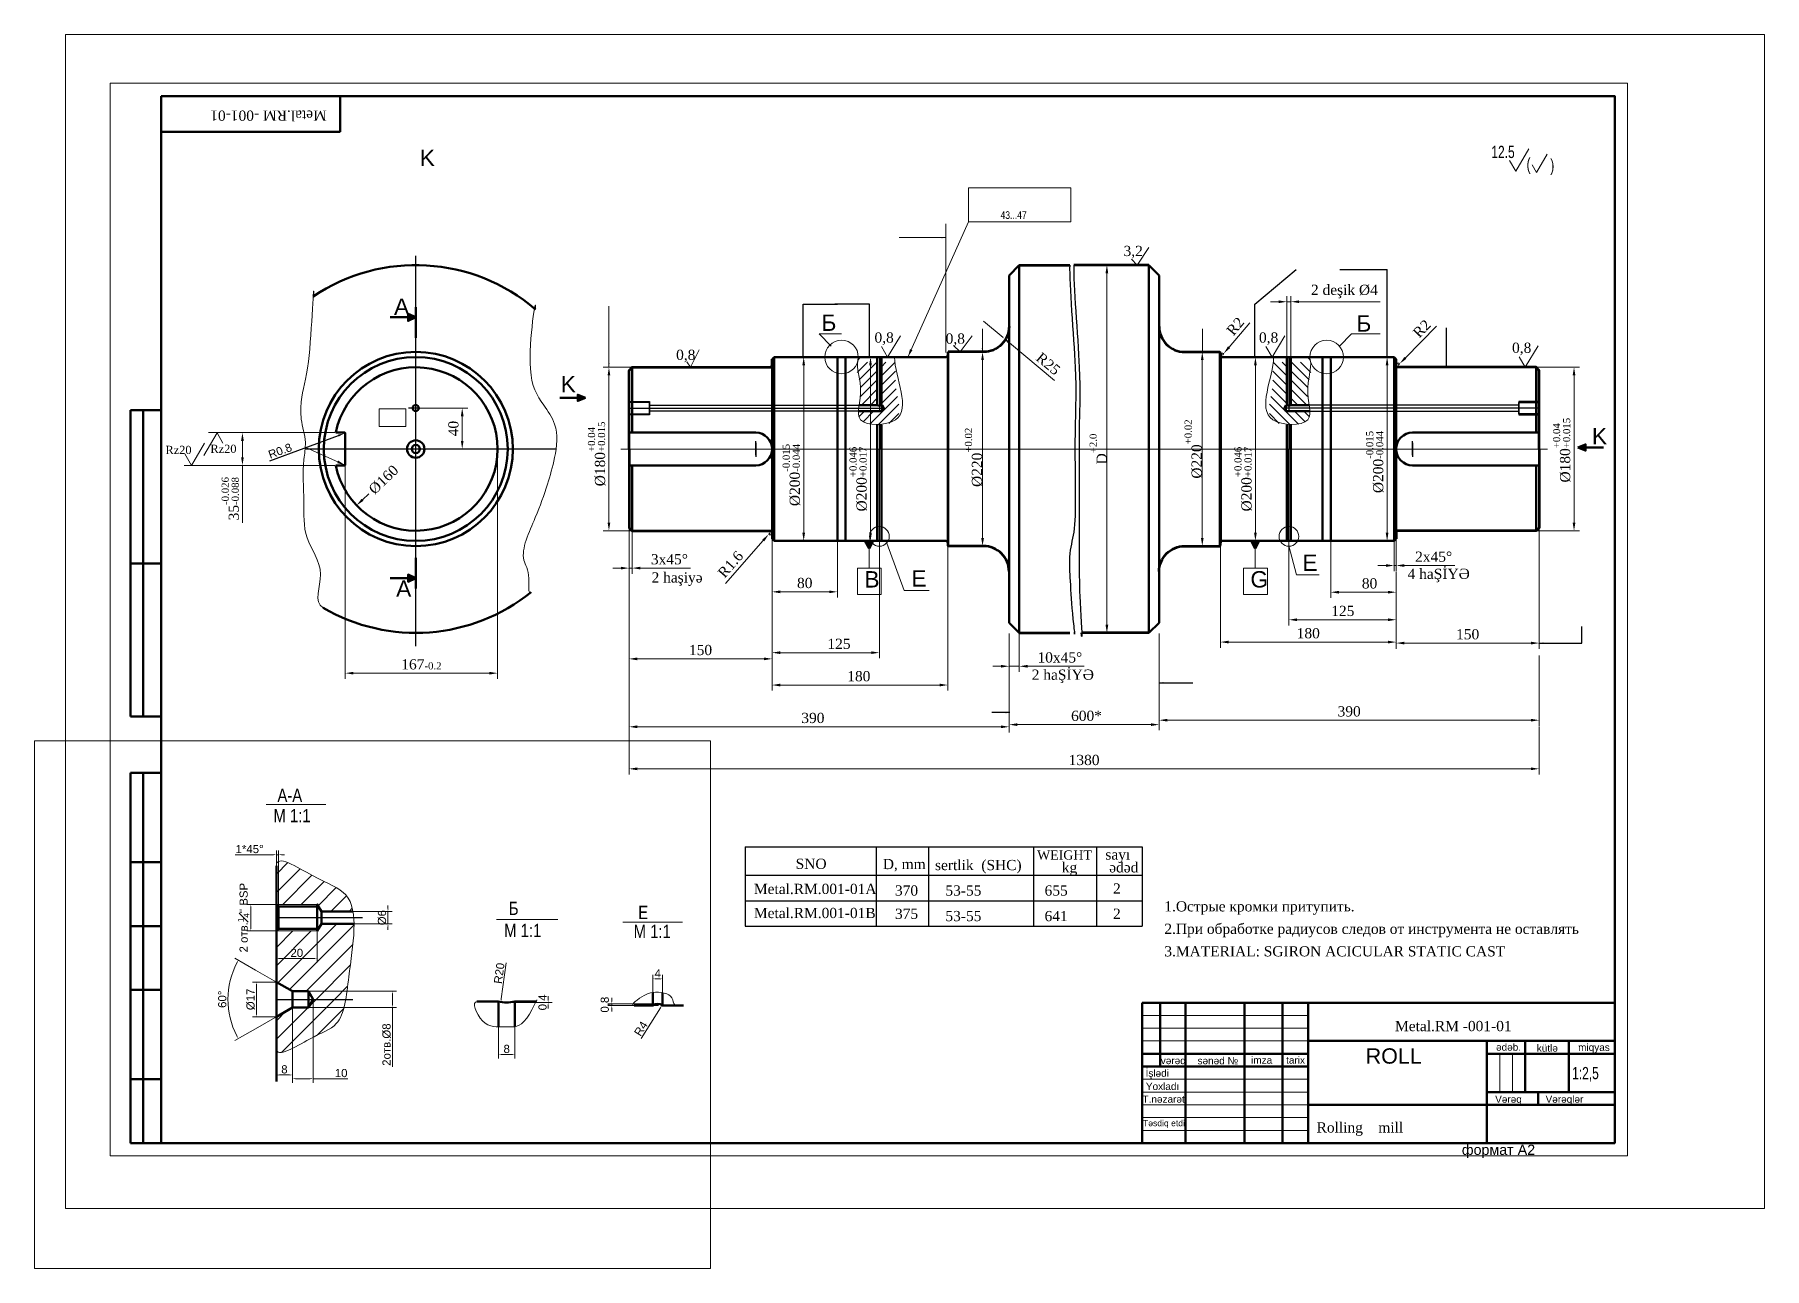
# Paper-space layout 'VAL 1-2' of a CAD drawing. Header units: millimetres. Extents: x -18 to 320, y -25 to 216.
# The model-space entities are those that its viewports show. They can reach past a viewport. Long polylines and large blocks are cut down to what shows.
import ezdxf

# ---------------------------------------------------------------- set-up
doc = ezdxf.new("R2010")
doc.units = ezdxf.units.MM
doc.header["$LTSCALE"] = 3
for name, pattern in [('ACAD_ISO04W100', [30, 24, -3, 0, -3]), ('ACAD_ISO05W100', [33, 24, -3, 0, -3, 0, -3]), ('DASHED2', [9.525, 6.35, -3.175])]:
    doc.linetypes.add(name, pattern=pattern)
for name, color, linetype, lineweight in [('AM_5', 3, 'Continuous', 25), ('êîíòóðíàÿ', 7, 'Continuous', 53), ('îñåâûå', 101, 'ACAD_ISO04W100', 20), ('контурная', 7, 'Continuous', 50), ('невидимые', 7, 'DASHED2', 25), ('осевые', 1, 'ACAD_ISO04W100', 25), ('размеры', 80, 'ACAD_ISO05W100', 25), ('тонкая', 7, 'Continuous', 20), ('тонкий', 7, 'Continuous', 20)]:
    doc.layers.add(name, color=color, linetype=linetype, lineweight=lineweight)
doc.layers.add('осевая', color=4, linetype='Continuous')
doc.layers.add('построения', color=2, linetype='Continuous', lineweight=25, plot=False)
doc.styles.add('s1v2.5', font='arial.ttf', dxfattribs={"width": 0.7, "height": 2.5})
doc.styles.add('s2.5v4', font='times.ttf', dxfattribs={"height": 10})
doc.styles.add('s25x4', font='times.ttf', dxfattribs={"height": 100})
doc.styles.add('s3v2.5', font='arial.ttf', dxfattribs={"width": 0.8, "height": 7.5})
doc.styles.add('s4v4', font='arial.ttf', dxfattribs={"height": 16})
doc.styles.get("Standard").update_dxf_attribs({"font": 'arial.ttf'})
doc.dimstyles.new('s1v4', dxfattribs={"dimtxt": 4, "dimasz": 1.5, "dimexe": 2, "dimexo": 0, "dimgap": 0.7, "dimtad": 1, "dimtxsty": 'Standard', "dimcen": 2.5, "dimadec": 0, "dimazin": 0, "dimtfac": 1, "dimtix": 1, "dimtmove": 0, "dimatfit": 3, "dimfxl": 1, "dimlwd": -1, "dimlwe": 20, "dimarcsym": 0})
doc.dimstyles.new('s2.5v4', dxfattribs={"dimtxt": 10, "dimasz": 8, "dimexe": 5.5, "dimexo": 0.5, "dimgap": 3.5, "dimtad": 1, "dimdec": 0, "dimtxsty": 's2.5v4', "dimcen": 2.5, "dimclrd": 256, "dimclre": 1, "dimclrt": 256, "dimadec": 0, "dimazin": 0, "dimtfac": 1, "dimtdec": 0, "dimtmove": 0, "dimatfit": 3, "dimfxl": 1, "dimlwd": -1, "dimlwe": -1, "dimarcsym": 0})
doc.dimstyles.new('s2v4', dxfattribs={"dimtxt": 8, "dimasz": 6, "dimexe": 3, "dimexo": 0, "dimgap": 1.5, "dimtad": 1, "dimtxsty": 'Standard', "dimcen": 2.5, "dimadec": 0, "dimazin": 0, "dimtfac": 1, "dimtmove": 0, "dimatfit": 3, "dimfxl": 1, "dimarcsym": 0})
doc.dimstyles.new('s3v2.5', dxfattribs={"dimtxt": 7.5, "dimasz": 4, "dimexe": 1.25, "dimexo": 0.625, "dimtad": 1, "dimtxsty": 's3v2.5', "dimcen": 1.5, "dimclrd": 6, "dimclre": 256, "dimclrt": 1, "dimadec": 0, "dimazin": 0, "dimtfac": 1, "dimtmove": 0, "dimatfit": 3, "dimfxl": 1, "dimlwd": -1, "dimlwe": -1, "dimarcsym": 0})
pattern_1 = [(45, (21551.452, 4086.517), (-4.49013, 4.49013), [])]

psp = doc.layouts.new('VAL 1-2')

msp = doc.modelspace()

# ---------------------------------------------------------------- texts
at = {"layer": 'AM_5', "style": 's25x4'}
for s, height, p in [('WEIGHT', 9, (22201.069, 4730.338)), ('sayı', 10, (22267.889, 4730.338)), ('SNO', 10, (21964.794, 4721.229)), ('D, mm', 10, (22050.062, 4720.972)), ('sertlik  (SHC)', 10, (22101.175, 4719.998)), ('kg', 10, (22225.247, 4717.734)), ('ədəd', 10, (22271.659, 4717.734)), ('Metal.RM.001-01A', 10, (21923.902, 4696.629)), ('2', 10, (22275.349, 4697.006)), ('370', 10, (22061.958, 4695.085)), ('53-55', 10, (22111.339, 4695.085)), ('655', 10, (22208.409, 4695.07)), ('Metal.RM.001-01B', 10, (21923.902, 4673.067)), ('375', 10, (22061.958, 4672.295)), ('2', 10, (22275.349, 4672.329)), ('53-55', 10, (22111.339, 4670.085)), ('641', 10, (22208.409, 4670.07))]:
    msp.add_text(s, height=height, dxfattribs=at).set_placement(p)
at = {"layer": 'контурная', "style": 's4v4'}
for s, p in [('K', (21596.843, 5409.123)), ('A', (21571.672, 5263.551)), ('K', (21734.737, 5187.753)), ('K', (22744.043, 5136.84)), ('E', (22460.626, 5012.901)), ('В', (22032, 4996.671)), ('E', (22077.96, 4997.556)), ('G', (22409.85, 4996.671)), ('A', (21573.697, 4987.599))]:
    msp.add_text(s, height=16, dxfattribs=at).set_placement(p)
at = {"layer": 'контурная', "style": 's3v2.5', "width": 0.8}
for s, p in [('A-A', (21639.452, 4263.183)), ('M 1:1', (21637.516, 4253.243)), ('Б', (21752.66, 4207.854)), ('E', (21816.003, 4205.879)), ('М 1:1', (21750.416, 4197.027)), ('M 1:1', (21813.759, 4196.546))]:
    msp.add_text(s, height=6.5, dxfattribs=at).set_placement(p)
at = {"layer": 'тонкая', "style": 's2.5v4'}
msp.add_text('    Metal.RM -001-01', height=10, rotation=180, dxfattribs=at).set_placement((21520.998, 5463.56))
at = {"layer": 'тонкая', "style": 's1v2.5', "width": 0.7}
for s, p in [('12.5', (22645.639, 5417.064)), ('(', (22680.148, 5405.203)), (')', (22703.342, 5404.073)), ('1:2,5', (22724.728, 4515.33))]:
    msp.add_text(s, height=12, dxfattribs=at).set_placement(p)
at = {"layer": 'тонкая'}
for s, height, style, p in [('Rz20', 8, 's2.5v4', (21348.003, 5127.369)), ('Rz20', 8, 's2.5v4', (21391.989, 5128.431)), ('2 haşiyə', 10, 's2.5v4', (21823.749, 5001.525)), ('4 haŞİYƏ', 10, 's2.5v4', (22563.692, 5005.055)), ('2 haŞİYƏ', 10, 's2.5v4', (22195.811, 4906.347)), ('1.Острые кромки притупить.                                                                                            ', 10, 's2.5v4', (22325.598, 4679.592)), ('2.При обработке радиусов следов от инструмента не оставлять', 10, 's2.5v4', (22325.598, 4657.575)), ('3.MATERIAL: SGIRON ACICULAR STATIC CAST', 10, 's2.5v4', (22325.598, 4635.576)), ('    Metal.RM -001-01', 10, 's2.5v4', (22536.3, 4562.374)), ('ROLL', 15, 's4v4', (22522.72, 4530.585)), ('ədəb.', 7, 's4v4', (22650.263, 4543.227)), ('kütlə', 7, 's4v4', (22690.152, 4542.303)), ('miqyas', 7, 's4v4', (22730.601, 4543.072)), ('sənəd №', 7, 's4v4', (22358.108, 4529.936)), ('imza     tarix', 7, 's4v4', (22410.55, 4530.521)), ('vərəq', 7, 's4v4', (22322.138, 4530.101)), ('İşlədi', 7, 's4v4', (22307.259, 4517.758)), ('Yoxladı', 7, 's4v4', (22307.558, 4504.834)), ('T.nəzarət', 7, 's4v4', (22304.273, 4492.327)), ('Vərəq', 7, 's4v4', (22649.398, 4492.294)), ('Vərəqlər', 7, 's4v4', (22698.748, 4492.294)), ('Təsdiq etdi', 6, 's4v4', (22304.746, 4469.321)), ('Rolling    mill  ', 10, 's2.5v4', (22474.617, 4463.139)), ('формат А2', 10, 's4v4', (22616.757, 4441.274))]:
    msp.add_text(s, height=height, dxfattribs=dict(at, style=style)).set_placement(p)
at = {"layer": 'тонкий', "style": 's3v2.5', "width": 0.8}
msp.add_text('43...47', height=7.5, dxfattribs=at).set_placement((22165.266, 5357.488))
at = {"layer": 'тонкий'}
for s, height, style, p in [('3,2', 10, 's2.5v4', (22285.692, 5321.118)), ('Б', 16, 's4v4', (21989.967, 5247.892)), ('Б', 16, 's4v4', (22513.537, 5247.146)), ('0,8', 10, 's2.5v4', (22041.926, 5236.356)), ('0,8', 10, 's2.5v4', (22111.549, 5235.323)), ('0,8', 10, 's2.5v4', (22418.209, 5236.356)), ('0,8', 10, 's2.5v4', (22665.924, 5226.356)), ('0,8', 10, 's2.5v4', (21847.771, 5219.446))]:
    msp.add_text(s, height=height, dxfattribs=dict(at, style=style)).set_placement(p)

# ---------------------------------------------------------------- blocks, each defined once
blk = doc.blocks.new('*D1932')
at = {"layer": 'Defpoints', "color": 0, "transparency": 16777216}
for p in [(22173.68, 4952.24), (22320.48, 4952.24), (22173.68, 4862.42)]:
    blk.add_point(p, dxfattribs=at)
at = {"layer": 'тонкая', "color": 1, "transparency": 16777216}
for p, q in [((22173.68, 4951.74), (22173.68, 4856.92)), ((22320.48, 4951.74), (22320.48, 4856.92))]:
    blk.add_line(p, q, dxfattribs=at)
at = {"layer": 'тонкая', "transparency": 16777216}
blk.add_line((22312.48, 4862.42), (22181.68, 4862.42), dxfattribs=at)
for points in [[(22181.68, 4863.75), (22181.68, 4861.09), (22173.68, 4862.42)], [(22312.48, 4863.75), (22312.48, 4861.09), (22320.48, 4862.42)]]:
    blk.add_solid(points, dxfattribs=at)
at = {"layer": 'тонкая', "transparency": 16777216, "insert": (22249.44, 4871.01), "char_height": 10, "attachment_point": 5, "style": 's2.5v4'}
blk.add_mtext('600*', dxfattribs=at)
blk = doc.blocks.new('*D1946')
at = {"layer": 'Defpoints', "color": 0, "transparency": 16777216}
for p in [(21801.68, 5055.24), (22173.68, 4924.84), (21801.68, 4860.31)]:
    blk.add_point(p, dxfattribs=at)
at = {"layer": 'тонкий', "color": 1, "transparency": 16777216}
for p, q in [((21801.68, 5054.74), (21801.68, 4854.81)), ((22173.68, 4924.34), (22173.68, 4854.81))]:
    blk.add_line(p, q, dxfattribs=at)
at = {"layer": 'тонкий', "transparency": 16777216}
blk.add_line((22165.68, 4860.31), (21809.68, 4860.31), dxfattribs=at)
for points in [[(21809.68, 4861.65), (21809.68, 4858.98), (21801.68, 4860.31)], [(22165.68, 4861.65), (22165.68, 4858.98), (22173.68, 4860.31)]]:
    blk.add_solid(points, dxfattribs=at)
at = {"layer": 'тонкий', "transparency": 16777216, "insert": (21981.62, 4868.91), "char_height": 10, "attachment_point": 5, "style": 's2.5v4'}
blk.add_mtext('390', dxfattribs=at)
blk = doc.blocks.new('*D1933')
at = {"layer": 'Defpoints', "color": 0, "transparency": 16777216}
for p in [(22148.68, 5257.24), (22167.89, 5241.24)]:
    blk.add_point(p, dxfattribs=at)
at = {"layer": 'тонкая', "transparency": 16777216}
for p, q in [((22148.68, 5257.24), (22167.89, 5241.24)), ((22218.18, 5199.33), (22174.03, 5236.11))]:
    blk.add_line(p, q, dxfattribs=at)
blk.add_solid([(22174.89, 5237.14), (22173.18, 5235.09), (22167.89, 5241.24)], dxfattribs=at)
at = {"layer": 'тонкая', "transparency": 16777216, "insert": (22212, 5215.65), "char_height": 10, "attachment_point": 5, "rotation": 320.19634, "style": 's2.5v4'}
blk.add_mtext('R25', dxfattribs=at)
blk = doc.blocks.new('*D1947')
at = {"layer": 'Defpoints', "color": 0, "transparency": 16777216}
for p in [(21782.01, 5212.24), (21804.68, 5212.24), (21810.68, 5052.24)]:
    blk.add_point(p, dxfattribs=at)
at = {"layer": 'тонкая', "color": 1, "transparency": 16777216}
for p, q in [((21804.18, 5212.24), (21776.51, 5212.24)), ((21810.18, 5052.24), (21776.51, 5052.24))]:
    blk.add_line(p, q, dxfattribs=at)
at = {"layer": 'тонкая', "transparency": 16777216}
blk.add_line((21782.01, 5060.24), (21782.01, 5204.24), dxfattribs=at)
for points in [[(21780.68, 5204.24), (21783.35, 5204.24), (21782.01, 5212.24)], [(21780.68, 5060.24), (21783.35, 5060.24), (21782.01, 5052.24)]]:
    blk.add_solid(points, dxfattribs=at)
at = {"layer": 'тонкая', "transparency": 16777216, "insert": (21770.05, 5127.4), "char_height": 10, "attachment_point": 5, "rotation": 90, "style": 's2.5v4'}
blk.add_mtext('%%C180{\\H0.7x;\\S+0.04^ +0.015;}', dxfattribs=at)
blk = doc.blocks.new('*D1948')
at = {"layer": 'Defpoints', "color": 0, "transparency": 16777216}
for p in [(21650.89, 5187.44), (21535.09, 5077.04)]:
    blk.add_point(p, dxfattribs=at)
at = {"layer": 'тонкая', "transparency": 16777216}
blk.add_line((21547.1, 5088.48), (21540.88, 5082.56), dxfattribs=at)
blk.add_solid([(21539.96, 5083.52), (21541.8, 5081.59), (21535.09, 5077.04)], dxfattribs=at)
at = {"layer": 'тонкая', "transparency": 16777216, "insert": (21561.49, 5102.2), "char_height": 10, "attachment_point": 5, "rotation": 43.63463, "style": 's2.5v4'}
blk.add_mtext('%%C160', dxfattribs=at)
blk = doc.blocks.new('*D1949')
at = {"layer": 'Defpoints', "color": 0, "transparency": 16777216}
for p in [(21672.99, 5132.24), (21523.99, 5116.84), (21523.99, 4912.81)]:
    blk.add_point(p, dxfattribs=at)
at = {"layer": 'тонкая', "color": 1, "transparency": 16777216}
for p, q in [((21672.99, 5131.74), (21672.99, 4907.31)), ((21523.99, 5116.34), (21523.99, 4907.31))]:
    blk.add_line(p, q, dxfattribs=at)
at = {"layer": 'тонкая', "transparency": 16777216}
blk.add_line((21664.99, 4912.81), (21531.99, 4912.81), dxfattribs=at)
for points in [[(21531.99, 4914.14), (21531.99, 4911.48), (21523.99, 4912.81)], [(21664.99, 4914.14), (21664.99, 4911.48), (21672.99, 4912.81)]]:
    blk.add_solid(points, dxfattribs=at)
at = {"layer": 'тонкая', "transparency": 16777216, "insert": (21598.49, 4921.41), "char_height": 10, "attachment_point": 5, "style": 's2.5v4'}
blk.add_mtext('167{\\H0.7x;\\S^ -0.2;}', dxfattribs=at)
blk = doc.blocks.new('*D1950')
at = {"layer": 'Defpoints', "color": 0, "transparency": 16777216}
for p in [(21423.34, 5148.24), (21514.61, 5148.24), (21514.61, 5116.24)]:
    blk.add_point(p, dxfattribs=at)
at = {"layer": 'тонкая', "color": 1, "transparency": 16777216}
for p, q in [((21514.11, 5148.24), (21417.84, 5148.24)), ((21514.11, 5116.24), (21417.84, 5116.24))]:
    blk.add_line(p, q, dxfattribs=at)
at = {"layer": 'тонкая', "transparency": 16777216}
for p, q in [((21423.34, 5140.24), (21423.34, 5124.24)), ((21423.34, 5116.24), (21423.34, 5060.04))]:
    blk.add_line(p, q, dxfattribs=at)
for points in [[(21422.01, 5140.24), (21424.68, 5140.24), (21423.34, 5148.24)], [(21422.01, 5124.24), (21424.68, 5124.24), (21423.34, 5116.24)]]:
    blk.add_solid(points, dxfattribs=at)
at = {"layer": 'тонкая', "transparency": 16777216, "insert": (21411.46, 5083.57), "char_height": 10, "attachment_point": 5, "rotation": 90, "style": 's2.5v4'}
blk.add_mtext('35{\\H0.7x;\\S-0.026^ -0.088;}', dxfattribs=at)
blk = doc.blocks.new('*D1951')
at = {"layer": 'Defpoints', "color": 0, "transparency": 16777216}
for p in [(21596.52, 5172.26), (21638.42, 5172.26), (21620.26, 5132.24)]:
    blk.add_point(p, dxfattribs=at)
at = {"layer": 'тонкая', "color": 1, "transparency": 16777216}
for p, q in [((21597.02, 5172.26), (21643.92, 5172.26)), ((21620.76, 5132.24), (21643.92, 5132.24))]:
    blk.add_line(p, q, dxfattribs=at)
at = {"layer": 'тонкая', "transparency": 16777216}
blk.add_line((21638.42, 5140.24), (21638.42, 5164.26), dxfattribs=at)
for points in [[(21637.09, 5164.26), (21639.75, 5164.26), (21638.42, 5172.26)], [(21637.09, 5140.24), (21639.75, 5140.24), (21638.42, 5132.24)]]:
    blk.add_solid(points, dxfattribs=at)
at = {"layer": 'тонкая', "transparency": 16777216, "insert": (21629.83, 5152.25), "char_height": 10, "attachment_point": 5, "rotation": 90, "style": 's2.5v4'}
blk.add_mtext('40', dxfattribs=at)
blk = doc.blocks.new('*D1952')
at = {"layer": 'Defpoints', "color": 0, "transparency": 16777216}
for p in [(21804.68, 5052.24), (21801.68, 5036.19), (21804.68, 5015.67)]:
    blk.add_point(p, dxfattribs=at)
at = {"layer": 'тонкая', "color": 1, "transparency": 16777216}
for p, q in [((21804.68, 5051.74), (21804.68, 5010.17)), ((21801.68, 5035.69), (21801.68, 5010.17))]:
    blk.add_line(p, q, dxfattribs=at)
at = {"layer": 'тонкая', "transparency": 16777216}
for p, q in [((21793.68, 5015.67), (21785.68, 5015.67)), ((21801.68, 5015.67), (21804.68, 5015.67)), ((21812.68, 5015.67), (21861.75, 5015.67))]:
    blk.add_line(p, q, dxfattribs=at)
for points in [[(21793.68, 5017), (21793.68, 5014.34), (21801.68, 5015.67)], [(21812.68, 5017), (21812.68, 5014.34), (21804.68, 5015.67)]]:
    blk.add_solid(points, dxfattribs=at)
at = {"layer": 'тонкая', "transparency": 16777216, "insert": (21841.22, 5024.26), "char_height": 10, "attachment_point": 5, "style": 's2.5v4'}
blk.add_mtext('3x45%%D', dxfattribs=at)
blk = doc.blocks.new('*D1953')
at = {"layer": 'Defpoints', "color": 0, "transparency": 16777216}
for p in [(21938.36, 5048.74), (21939.68, 5050.24)]:
    blk.add_point(p, dxfattribs=at)
at = {"layer": 'тонкая', "transparency": 16777216}
for p, q in [((21939.68, 5050.24), (21938.36, 5048.74)), ((21896.18, 5000.71), (21933.08, 5042.73))]:
    blk.add_line(p, q, dxfattribs=at)
at = {"layer": 'тонкая', "color": 1, "transparency": 16777216}
blk.add_arc((21939.68, 5050.24), 2, 228.70862, 345.67606, dxfattribs=at)
at = {"layer": 'тонкая', "transparency": 16777216}
blk.add_solid([(21932.08, 5043.61), (21934.08, 5041.85), (21938.36, 5048.74)], dxfattribs=at)
at = {"layer": 'тонкая', "transparency": 16777216, "insert": (21901.09, 5019.34), "char_height": 10, "attachment_point": 5, "rotation": 48.70862, "style": 's2.5v4'}
blk.add_mtext('R1.6', dxfattribs=at)
blk = doc.blocks.new('*D1954')
at = {"layer": 'Defpoints', "color": 0, "transparency": 16777216}
for p in [(21941.68, 5044.25), (22005.68, 5042.25), (22005.68, 4992.43)]:
    blk.add_point(p, dxfattribs=at)
at = {"layer": 'тонкая', "color": 1, "transparency": 16777216}
for p, q in [((21941.68, 5043.75), (21941.68, 4986.93)), ((22005.68, 5041.75), (22005.68, 4986.93))]:
    blk.add_line(p, q, dxfattribs=at)
at = {"layer": 'тонкая', "transparency": 16777216}
blk.add_line((21949.68, 4992.43), (21997.68, 4992.43), dxfattribs=at)
for points in [[(21949.68, 4993.76), (21949.68, 4991.1), (21941.68, 4992.43)], [(21997.68, 4993.76), (21997.68, 4991.1), (22005.68, 4992.43)]]:
    blk.add_solid(points, dxfattribs=at)
at = {"layer": 'тонкая', "transparency": 16777216, "insert": (21973.68, 5001.02), "char_height": 10, "attachment_point": 5, "style": 's2.5v4'}
blk.add_mtext('80', dxfattribs=at)
blk = doc.blocks.new('*D1955')
at = {"layer": 'Defpoints', "color": 0, "transparency": 16777216}
for p in [(22046.68, 5042.25), (21941.68, 4986.93), (22046.68, 4932.87)]:
    blk.add_point(p, dxfattribs=at)
at = {"layer": 'тонкая', "color": 1, "transparency": 16777216}
for p, q in [((22046.68, 5041.75), (22046.68, 4927.37)), ((21941.68, 4986.43), (21941.68, 4927.37))]:
    blk.add_line(p, q, dxfattribs=at)
at = {"layer": 'тонкая', "transparency": 16777216}
blk.add_line((21949.68, 4932.87), (22038.68, 4932.87), dxfattribs=at)
for points in [[(21949.68, 4934.2), (21949.68, 4931.54), (21941.68, 4932.87)], [(22038.68, 4934.2), (22038.68, 4931.54), (22046.68, 4932.87)]]:
    blk.add_solid(points, dxfattribs=at)
at = {"layer": 'тонкая', "transparency": 16777216, "insert": (22007.19, 4941.46), "char_height": 10, "attachment_point": 5, "style": 's2.5v4'}
blk.add_mtext('125', dxfattribs=at)
blk = doc.blocks.new('*D1934')
at = {"layer": 'Defpoints', "color": 0, "transparency": 16777216}
for p in [(22113.68, 5037.74), (21941.68, 4953.93), (22113.68, 4901.19)]:
    blk.add_point(p, dxfattribs=at)
at = {"layer": 'тонкая', "color": 1, "transparency": 16777216}
for p, q in [((22113.68, 5037.24), (22113.68, 4895.69)), ((21941.68, 4953.43), (21941.68, 4895.69))]:
    blk.add_line(p, q, dxfattribs=at)
at = {"layer": 'тонкая', "transparency": 16777216}
blk.add_line((21949.68, 4901.19), (22105.68, 4901.19), dxfattribs=at)
for points in [[(21949.68, 4902.52), (21949.68, 4899.86), (21941.68, 4901.19)], [(22105.68, 4902.52), (22105.68, 4899.86), (22113.68, 4901.19)]]:
    blk.add_solid(points, dxfattribs=at)
at = {"layer": 'тонкая', "transparency": 16777216, "insert": (22026.61, 4909.78), "char_height": 10, "attachment_point": 5, "style": 's2.5v4'}
blk.add_mtext('180', dxfattribs=at)
blk = doc.blocks.new('*D1935')
at = {"layer": 'Defpoints', "color": 0, "transparency": 16777216}
for p in [(21801.68, 4926.81), (21801.68, 4926.81), (21941.68, 4926.81)]:
    blk.add_point(p, dxfattribs=at)
at = {"layer": 'тонкая', "color": 1, "transparency": 16777216}
for p, q in [((21801.68, 4927.31), (21801.68, 4932.31)), ((21941.68, 4927.31), (21941.68, 4932.31))]:
    blk.add_line(p, q, dxfattribs=at)
at = {"layer": 'тонкая', "transparency": 16777216}
blk.add_line((21933.68, 4926.81), (21809.68, 4926.81), dxfattribs=at)
for points in [[(21809.68, 4928.15), (21809.68, 4925.48), (21801.68, 4926.81)], [(21933.68, 4928.15), (21933.68, 4925.48), (21941.68, 4926.81)]]:
    blk.add_solid(points, dxfattribs=at)
at = {"layer": 'тонкая', "transparency": 16777216, "insert": (21871.68, 4935.4), "char_height": 10, "attachment_point": 5, "style": 's2.5v4'}
blk.add_mtext('150', dxfattribs=at)
blk = doc.blocks.new('*D1956')
at = {"layer": 'Defpoints', "color": 0, "transparency": 16777216}
for p in [(22039.3, 5222.24), (22037.71, 5042.25), (22038.01, 5042.25)]:
    blk.add_point(p, dxfattribs=at)
at = {"layer": 'тонкая', "color": 1, "transparency": 16777216}
for p, q in [((22038.8, 5222.24), (22032.51, 5222.24)), ((22038.21, 5042.25), (22043.51, 5042.25))]:
    blk.add_line(p, q, dxfattribs=at)
at = {"layer": 'тонкая', "transparency": 16777216}
blk.add_line((22038.01, 5214.24), (22038.01, 5050.25), dxfattribs=at)
for points in [[(22036.67, 5214.24), (22039.34, 5214.24), (22038.01, 5222.24)], [(22036.67, 5050.25), (22039.34, 5050.25), (22038.01, 5042.25)]]:
    blk.add_solid(points, dxfattribs=at)
at = {"layer": 'тонкая', "transparency": 16777216, "insert": (22026.05, 5102.79), "char_height": 10, "attachment_point": 5, "rotation": 90, "style": 's2.5v4'}
blk.add_mtext('%%C200{\\H0.7x;\\S+0.046^ +0.017;}', dxfattribs=at)
blk = doc.blocks.new('*D1957')
at = {"layer": 'Defpoints', "color": 0, "transparency": 16777216}
for p in [(22131.43, 5227.24), (22147.7, 5227.24), (22131.43, 5037.24)]:
    blk.add_point(p, dxfattribs=at)
at = {"layer": 'тонкая', "color": 1, "transparency": 16777216}
for p, q in [((22131.93, 5227.24), (22153.2, 5227.24)), ((22131.93, 5037.24), (22153.2, 5037.24))]:
    blk.add_line(p, q, dxfattribs=at)
at = {"layer": 'тонкая', "transparency": 16777216}
blk.add_line((22147.7, 5045.24), (22147.7, 5219.24), dxfattribs=at)
for points in [[(22146.37, 5219.24), (22149.04, 5219.24), (22147.7, 5227.24)], [(22146.37, 5045.24), (22149.04, 5045.24), (22147.7, 5037.24)]]:
    blk.add_solid(points, dxfattribs=at)
at = {"layer": 'тонкая', "transparency": 16777216, "insert": (22138.99, 5124.08), "char_height": 10, "attachment_point": 5, "rotation": 90, "style": 's2.5v4'}
blk.add_mtext('%%C220{\\H0.7x;\\S+0.02^ ;}', dxfattribs=at)
blk = doc.blocks.new('*D1958')
at = {"layer": 'Defpoints', "color": 0, "transparency": 16777216}
for p in [(21972.51, 5222.24), (21972.63, 5222.24), (21972.51, 5042.25)]:
    blk.add_point(p, dxfattribs=at)
at = {"layer": 'тонкая', "color": 1, "transparency": 16777216}
for p, q in [((21973.01, 5222.24), (21978.13, 5222.24)), ((21973.01, 5042.25), (21978.13, 5042.25))]:
    blk.add_line(p, q, dxfattribs=at)
at = {"layer": 'тонкая', "transparency": 16777216}
blk.add_line((21972.63, 5050.25), (21972.63, 5214.24), dxfattribs=at)
for points in [[(21971.3, 5214.24), (21973.97, 5214.24), (21972.63, 5222.24)], [(21971.3, 5050.25), (21973.97, 5050.25), (21972.63, 5042.25)]]:
    blk.add_solid(points, dxfattribs=at)
at = {"layer": 'тонкая', "transparency": 16777216, "insert": (21960.67, 5106.79), "char_height": 10, "attachment_point": 5, "rotation": 90, "style": 's2.5v4'}
blk.add_mtext('%%C200{\\H0.7x;\\S-0.015^ -0.044;}', dxfattribs=at)
blk = doc.blocks.new('*D1959')
at = {"layer": 'Defpoints', "color": 0, "transparency": 16777216}
for p in [(21522.83, 5147.43), (21523.39, 5147.64)]:
    blk.add_point(p, dxfattribs=at)
at = {"layer": 'тонкая', "color": 0, "lineweight": -2, "transparency": 16777216}
for p, q in [((21523.39, 5147.64), (21522.83, 5147.43)), ((21450.25, 5120.81), (21517.2, 5145.37))]:
    blk.add_line(p, q, dxfattribs=at)
blk.add_arc((21523.39, 5147.64), 0.6, 90, 200.14207, dxfattribs=at)
at = {"layer": 'тонкая', "color": 0, "transparency": 16777216}
blk.add_solid([(21516.85, 5146.31), (21517.54, 5144.43), (21522.83, 5147.43)], dxfattribs=at)
at = {"layer": 'тонкая', "color": 0, "transparency": 16777216, "insert": (21460.18, 5130.4), "char_height": 8, "attachment_point": 5, "rotation": 20.14207}
blk.add_mtext('R0.8', dxfattribs=at)
blk = doc.blocks.new('*D1960')
at = {"layer": 'Defpoints', "color": 0, "transparency": 16777216}
for p in [(22255.8, 5312.24), (22269.37, 5312.24), (22255.8, 4952.24)]:
    blk.add_point(p, dxfattribs=at)
at = {"layer": 'тонкая', "color": 1, "transparency": 16777216}
for p, q in [((22256.3, 5312.24), (22274.87, 5312.24)), ((22256.3, 4952.24), (22274.87, 4952.24))]:
    blk.add_line(p, q, dxfattribs=at)
at = {"layer": 'тонкая', "transparency": 16777216}
blk.add_line((22269.37, 4960.24), (22269.37, 5304.24), dxfattribs=at)
for points in [[(22268.04, 5304.24), (22270.7, 5304.24), (22269.37, 5312.24)], [(22268.04, 4960.24), (22270.7, 4960.24), (22269.37, 4952.24)]]:
    blk.add_solid(points, dxfattribs=at)
at = {"layer": 'тонкая', "transparency": 16777216, "insert": (22260.87, 5132.24), "char_height": 10, "attachment_point": 5, "rotation": 90, "style": 's2.5v4'}
blk.add_mtext('D{\\H0.7x;\\S+2.0^ ;}', dxfattribs=at)
blk = doc.blocks.new('*D1961')
at = {"layer": 'Defpoints', "color": 0, "transparency": 16777216}
for p in [(22382.48, 5224.24), (22383.77, 5225.77)]:
    blk.add_point(p, dxfattribs=at)
at = {"layer": 'тонкая', "transparency": 16777216}
for p, q in [((22409.13, 5255.88), (22388.92, 5231.89)), ((22382.48, 5224.24), (22383.77, 5225.77))]:
    blk.add_line(p, q, dxfattribs=at)
at = {"layer": 'тонкая', "color": 1, "transparency": 16777216}
blk.add_arc((22382.48, 5224.24), 2, 49.89856, 165.67606, dxfattribs=at)
at = {"layer": 'тонкая', "transparency": 16777216}
blk.add_solid([(22387.9, 5232.75), (22389.94, 5231.03), (22383.77, 5225.77)], dxfattribs=at)
at = {"layer": 'тонкая', "transparency": 16777216, "insert": (22395.1, 5252.42), "char_height": 10, "attachment_point": 5, "rotation": 49.89856, "style": 's2.5v4'}
blk.add_mtext('R2', dxfattribs=at)
blk = doc.blocks.new('*D1962')
at = {"layer": 'Defpoints', "color": 0, "transparency": 16777216}
for p in [(22445.48, 5276.4), (22445.48, 5222.24), (22449.48, 5222.24)]:
    blk.add_point(p, dxfattribs=at)
at = {"layer": 'тонкая', "transparency": 16777216}
for p, q in [((22437.48, 5276.4), (22429.48, 5276.4)), ((22445.48, 5276.4), (22449.48, 5276.4)), ((22457.48, 5276.4), (22536.89, 5276.4))]:
    blk.add_line(p, q, dxfattribs=at)
at = {"layer": 'тонкая', "color": 1, "transparency": 16777216}
for p, q in [((22445.48, 5222.74), (22445.48, 5281.9)), ((22449.48, 5222.74), (22449.48, 5281.9))]:
    blk.add_line(p, q, dxfattribs=at)
at = {"layer": 'тонкая', "transparency": 16777216}
for points in [[(22437.48, 5277.74), (22437.48, 5275.07), (22445.48, 5276.4)], [(22457.48, 5277.74), (22457.48, 5275.07), (22449.48, 5276.4)]]:
    blk.add_solid(points, dxfattribs=at)
at = {"layer": 'тонкая', "transparency": 16777216, "insert": (22501.81, 5286.44), "char_height": 10, "attachment_point": 5, "style": 's2.5v4'}
blk.add_mtext('2 de{\\fTimes New Roman|b0|i0|c238|p18;şik }%%C4', dxfattribs=at)
blk = doc.blocks.new('*D1963')
at = {"layer": 'Defpoints', "color": 0, "transparency": 16777216}
for p in [(22362.73, 5227.24), (22362.73, 5227.24), (22362.73, 5037.24)]:
    blk.add_point(p, dxfattribs=at)
at = {"layer": 'тонкая', "color": 1, "transparency": 16777216}
for p, q in [((22362.23, 5227.24), (22357.23, 5227.24)), ((22362.23, 5037.24), (22357.23, 5037.24))]:
    blk.add_line(p, q, dxfattribs=at)
at = {"layer": 'тонкая', "transparency": 16777216}
blk.add_line((22362.73, 5045.24), (22362.73, 5219.24), dxfattribs=at)
for points in [[(22361.4, 5219.24), (22364.06, 5219.24), (22362.73, 5227.24)], [(22361.4, 5045.24), (22364.06, 5045.24), (22362.73, 5037.24)]]:
    blk.add_solid(points, dxfattribs=at)
at = {"layer": 'тонкая', "transparency": 16777216, "insert": (22354.01, 5132.24), "char_height": 10, "attachment_point": 5, "rotation": 90, "style": 's2.5v4'}
blk.add_mtext('%%C220{\\H0.7x;\\S+0.02^ ;}', dxfattribs=at)
blk = doc.blocks.new('*D1936')
at = {"layer": 'Defpoints', "color": 0, "transparency": 16777216}
for p in [(22416.02, 5222.24), (22414.44, 5042.25), (22414.74, 5042.25)]:
    blk.add_point(p, dxfattribs=at)
at = {"layer": 'тонкая', "color": 1, "transparency": 16777216}
for p, q in [((22415.52, 5222.24), (22409.24, 5222.24)), ((22414.94, 5042.25), (22420.24, 5042.25))]:
    blk.add_line(p, q, dxfattribs=at)
at = {"layer": 'тонкая', "transparency": 16777216}
blk.add_line((22414.74, 5214.24), (22414.74, 5050.25), dxfattribs=at)
for points in [[(22413.4, 5214.24), (22416.07, 5214.24), (22414.74, 5222.24)], [(22413.4, 5050.25), (22416.07, 5050.25), (22414.74, 5042.25)]]:
    blk.add_solid(points, dxfattribs=at)
at = {"layer": 'тонкая', "transparency": 16777216, "insert": (22402.78, 5102.79), "char_height": 10, "attachment_point": 5, "rotation": 90, "style": 's2.5v4'}
blk.add_mtext('%%C200{\\H0.7x;\\S+0.046^ +0.017;}', dxfattribs=at)
blk = doc.blocks.new('*D1937')
at = {"layer": 'Defpoints', "color": 0, "transparency": 16777216}
for p in [(22527.19, 5222.24), (22543.62, 5222.24), (22527.19, 5042.25)]:
    blk.add_point(p, dxfattribs=at)
at = {"layer": 'тонкая', "color": 1, "transparency": 16777216}
for p, q in [((22527.69, 5222.24), (22549.12, 5222.24)), ((22527.69, 5042.25), (22549.12, 5042.25))]:
    blk.add_line(p, q, dxfattribs=at)
at = {"layer": 'тонкая', "transparency": 16777216}
blk.add_line((22543.62, 5050.25), (22543.62, 5214.24), dxfattribs=at)
for points in [[(22542.29, 5214.24), (22544.95, 5214.24), (22543.62, 5222.24)], [(22542.29, 5050.25), (22544.95, 5050.25), (22543.62, 5042.25)]]:
    blk.add_solid(points, dxfattribs=at)
at = {"layer": 'тонкая', "transparency": 16777216, "insert": (22531.66, 5119.51), "char_height": 10, "attachment_point": 5, "rotation": 90, "style": 's2.5v4'}
blk.add_mtext('%%C200{\\H0.7x;\\S-0.015^ -0.044;}', dxfattribs=at)
blk = doc.blocks.new('*D1938')
at = {"layer": 'Defpoints', "color": 0, "transparency": 16777216}
for p in [(22688.98, 5212.24), (22688.98, 5052.24), (22726.57, 5052.24)]:
    blk.add_point(p, dxfattribs=at)
at = {"layer": 'тонкая', "color": 1, "transparency": 16777216}
for p, q in [((22689.48, 5212.24), (22732.07, 5212.24)), ((22689.48, 5052.24), (22732.07, 5052.24))]:
    blk.add_line(p, q, dxfattribs=at)
at = {"layer": 'тонкая', "transparency": 16777216}
blk.add_line((22726.57, 5204.24), (22726.57, 5060.24), dxfattribs=at)
for points in [[(22725.24, 5204.24), (22727.91, 5204.24), (22726.57, 5212.24)], [(22725.24, 5060.24), (22727.91, 5060.24), (22726.57, 5052.24)]]:
    blk.add_solid(points, dxfattribs=at)
at = {"layer": 'тонкая', "transparency": 16777216, "insert": (22714.61, 5131.1), "char_height": 10, "attachment_point": 5, "rotation": 90, "style": 's2.5v4'}
blk.add_mtext('%%C180{\\H0.7x;\\S+0.04^ +0.015;}', dxfattribs=at)
blk = doc.blocks.new('*D1964')
at = {"layer": 'Defpoints', "color": 0, "transparency": 16777216}
for p in [(22550.48, 5042.25), (22552.48, 5044.25), (22552.48, 5018.17)]:
    blk.add_point(p, dxfattribs=at)
at = {"layer": 'тонкая', "color": 1, "transparency": 16777216}
for p, q in [((22550.48, 5041.75), (22550.48, 5012.67)), ((22552.48, 5043.75), (22552.48, 5012.67))]:
    blk.add_line(p, q, dxfattribs=at)
at = {"layer": 'тонкая', "transparency": 16777216}
for p, q in [((22542.48, 5018.17), (22534.48, 5018.17)), ((22550.48, 5018.17), (22552.48, 5018.17)), ((22560.48, 5018.17), (22609.83, 5018.17))]:
    blk.add_line(p, q, dxfattribs=at)
for points in [[(22542.48, 5019.51), (22542.48, 5016.84), (22550.48, 5018.17)], [(22560.48, 5019.51), (22560.48, 5016.84), (22552.48, 5018.17)]]:
    blk.add_solid(points, dxfattribs=at)
at = {"layer": 'тонкая', "transparency": 16777216, "insert": (22589.16, 5026.76), "char_height": 10, "attachment_point": 5, "style": 's2.5v4'}
blk.add_mtext('2x45%%D', dxfattribs=at)
blk = doc.blocks.new('*D1965')
at = {"layer": 'Defpoints', "color": 0, "transparency": 16777216}
for p in [(22692.48, 5055.24), (22552.48, 5012.67), (22552.48, 4942.26)]:
    blk.add_point(p, dxfattribs=at)
at = {"layer": 'тонкая', "color": 1, "transparency": 16777216}
for p, q in [((22692.48, 5054.74), (22692.48, 4936.76)), ((22552.48, 5012.17), (22552.48, 4936.76))]:
    blk.add_line(p, q, dxfattribs=at)
at = {"layer": 'тонкая', "transparency": 16777216}
blk.add_line((22684.48, 4942.26), (22560.48, 4942.26), dxfattribs=at)
for points in [[(22560.48, 4943.59), (22560.48, 4940.93), (22552.48, 4942.26)], [(22684.48, 4943.59), (22684.48, 4940.93), (22692.48, 4942.26)]]:
    blk.add_solid(points, dxfattribs=at)
at = {"layer": 'тонкая', "transparency": 16777216, "insert": (22622.48, 4950.85), "char_height": 10, "attachment_point": 5, "style": 's2.5v4'}
blk.add_mtext('150', dxfattribs=at)
blk = doc.blocks.new('*D1966')
at = {"layer": 'Defpoints', "color": 0, "transparency": 16777216}
for p in [(22488.48, 5042.25), (22552.48, 4992.06), (22552.48, 4942.26)]:
    blk.add_point(p, dxfattribs=at)
at = {"layer": 'тонкая', "color": 1, "transparency": 16777216}
for p, q in [((22488.48, 5041.75), (22488.48, 4986.56)), ((22552.48, 4942.76), (22552.48, 4997.56))]:
    blk.add_line(p, q, dxfattribs=at)
at = {"layer": 'тонкая', "transparency": 16777216}
blk.add_line((22496.48, 4992.06), (22544.48, 4992.06), dxfattribs=at)
for points in [[(22496.48, 4993.39), (22496.48, 4990.72), (22488.48, 4992.06)], [(22544.48, 4993.39), (22544.48, 4990.72), (22552.48, 4992.06)]]:
    blk.add_solid(points, dxfattribs=at)
at = {"layer": 'тонкая', "transparency": 16777216, "insert": (22526.45, 5000.64), "char_height": 10, "attachment_point": 5, "style": 's2.5v4'}
blk.add_mtext('80', dxfattribs=at)
blk = doc.blocks.new('*D1939')
at = {"layer": 'Defpoints', "color": 0, "transparency": 16777216}
for p in [(22447.48, 5042.25), (22552.48, 4965.08), (22552.48, 4942.26)]:
    blk.add_point(p, dxfattribs=at)
at = {"layer": 'тонкая', "color": 1, "transparency": 16777216}
for p, q in [((22447.48, 5041.75), (22447.48, 4959.58)), ((22552.48, 4942.76), (22552.48, 4970.58))]:
    blk.add_line(p, q, dxfattribs=at)
at = {"layer": 'тонкая', "transparency": 16777216}
blk.add_line((22455.48, 4965.08), (22544.48, 4965.08), dxfattribs=at)
for points in [[(22455.48, 4966.42), (22455.48, 4963.75), (22447.48, 4965.08)], [(22544.48, 4966.42), (22544.48, 4963.75), (22552.48, 4965.08)]]:
    blk.add_solid(points, dxfattribs=at)
at = {"layer": 'тонкая', "transparency": 16777216, "insert": (22500.27, 4973.67), "char_height": 10, "attachment_point": 5, "style": 's2.5v4'}
blk.add_mtext('125', dxfattribs=at)
blk = doc.blocks.new('*D1940')
at = {"layer": 'Defpoints', "color": 0, "transparency": 16777216}
for p in [(22692.48, 4930.48), (22320.48, 4897.93), (22692.48, 4866.77)]:
    blk.add_point(p, dxfattribs=at)
at = {"layer": 'тонкая', "color": 1, "transparency": 16777216}
for p, q in [((22692.48, 4929.98), (22692.48, 4861.27)), ((22320.48, 4897.43), (22320.48, 4861.27))]:
    blk.add_line(p, q, dxfattribs=at)
at = {"layer": 'тонкая', "transparency": 16777216}
blk.add_line((22328.48, 4866.77), (22684.48, 4866.77), dxfattribs=at)
for points in [[(22328.48, 4868.1), (22328.48, 4865.43), (22320.48, 4866.77)], [(22684.48, 4868.1), (22684.48, 4865.43), (22692.48, 4866.77)]]:
    blk.add_solid(points, dxfattribs=at)
at = {"layer": 'тонкая', "transparency": 16777216, "insert": (22506.48, 4875.37), "char_height": 10, "attachment_point": 5, "style": 's2.5v4'}
blk.add_mtext('390', dxfattribs=at)
blk = doc.blocks.new('*D1941')
at = {"layer": 'Defpoints', "color": 0, "transparency": 16777216}
for p in [(22692.48, 4861.27), (21801.68, 4854.81), (21801.68, 4819.18)]:
    blk.add_point(p, dxfattribs=at)
at = {"layer": 'тонкая', "color": 1, "transparency": 16777216}
for p, q in [((22692.48, 4860.77), (22692.48, 4813.68)), ((21801.68, 4854.31), (21801.68, 4813.68))]:
    blk.add_line(p, q, dxfattribs=at)
at = {"layer": 'тонкая', "transparency": 16777216}
blk.add_line((22684.48, 4819.18), (21809.68, 4819.18), dxfattribs=at)
for points in [[(21809.68, 4820.52), (21809.68, 4817.85), (21801.68, 4819.18)], [(22684.48, 4820.52), (22684.48, 4817.85), (22692.48, 4819.18)]]:
    blk.add_solid(points, dxfattribs=at)
at = {"layer": 'тонкая', "transparency": 16777216, "insert": (22247.08, 4827.77), "char_height": 10, "attachment_point": 5, "style": 's2.5v4'}
blk.add_mtext('1380', dxfattribs=at)
blk = doc.blocks.new('*D1942')
at = {"layer": 'Defpoints', "color": 0, "transparency": 16777216}
for p in [(22380.48, 5037.74), (22552.48, 4955.9), (22552.48, 4943.26)]:
    blk.add_point(p, dxfattribs=at)
at = {"layer": 'тонкая', "color": 1, "transparency": 16777216}
for p, q in [((22380.48, 5037.24), (22380.48, 4937.76)), ((22552.48, 4955.4), (22552.48, 4937.76))]:
    blk.add_line(p, q, dxfattribs=at)
at = {"layer": 'тонкая', "transparency": 16777216}
blk.add_line((22388.48, 4943.26), (22544.48, 4943.26), dxfattribs=at)
for points in [[(22388.48, 4944.6), (22388.48, 4941.93), (22380.48, 4943.26)], [(22544.48, 4944.6), (22544.48, 4941.93), (22552.48, 4943.26)]]:
    blk.add_solid(points, dxfattribs=at)
at = {"layer": 'тонкая', "transparency": 16777216, "insert": (22466.48, 4951.85), "char_height": 10, "attachment_point": 5, "style": 's2.5v4'}
blk.add_mtext('180', dxfattribs=at)
blk = doc.blocks.new('*D1967')
at = {"layer": 'Defpoints', "color": 0, "transparency": 16777216}
for p in [(22555.88, 5215.67), (22554.48, 5214.24)]:
    blk.add_point(p, dxfattribs=at)
at = {"layer": 'тонкая', "transparency": 16777216}
for p, q in [((22591.87, 5252.49), (22561.47, 5221.39)), ((22554.48, 5214.24), (22555.88, 5215.67))]:
    blk.add_line(p, q, dxfattribs=at)
at = {"layer": 'тонкая', "color": 1, "transparency": 16777216}
blk.add_arc((22554.48, 5214.24), 2, 45.65154, 165.67606, dxfattribs=at)
at = {"layer": 'тонкая', "transparency": 16777216}
blk.add_solid([(22560.52, 5222.32), (22562.42, 5220.46), (22555.88, 5215.67)], dxfattribs=at)
at = {"layer": 'тонкая', "transparency": 16777216, "insert": (22577.63, 5250.08), "char_height": 10, "attachment_point": 5, "rotation": 45.65154, "style": 's2.5v4'}
blk.add_mtext('R2', dxfattribs=at)
blk = doc.blocks.new('*D1968')
at = {"layer": 'Defpoints', "color": 0, "transparency": 16777216}
for p in [(21672.95, 4209.54), (21672.95, 4203.54), (21693.53, 4203.54)]:
    blk.add_point(p, dxfattribs=at)
at = {"layer": 'тонкая', "color": 0, "lineweight": 20, "transparency": 16777216}
for p, q in [((21672.95, 4209.54), (21695.53, 4209.54)), ((21672.95, 4203.54), (21695.53, 4203.54))]:
    blk.add_line(p, q, dxfattribs=at)
at = {"layer": 'тонкая', "color": 0, "transparency": 16777216}
for p, q in [((21693.53, 4211.04), (21693.53, 4212.54)), ((21693.53, 4209.54), (21693.53, 4203.54)), ((21693.53, 4202.04), (21693.53, 4200.54))]:
    blk.add_line(p, q, dxfattribs=at)
for points in [[(21693.28, 4211.04), (21693.78, 4211.04), (21693.53, 4209.54)], [(21693.28, 4202.04), (21693.78, 4202.04), (21693.53, 4203.54)]]:
    blk.add_solid(points, dxfattribs=at)
at = {"layer": 'тонкая', "color": 0, "transparency": 16777216, "insert": (21690.68, 4206.54), "char_height": 4, "attachment_point": 5, "rotation": 90}
blk.add_mtext('%%c6', dxfattribs=at)
blk = doc.blocks.new('*D1969')
at = {"layer": 'Defpoints', "color": 0, "transparency": 16777216}
for p in [(21638.91, 4175.04), (21629.19, 4158.04), (21638.91, 4158.04)]:
    blk.add_point(p, dxfattribs=at)
at = {"layer": 'тонкая', "color": 0, "lineweight": 20, "transparency": 16777216}
for p, q in [((21638.91, 4175.04), (21627.19, 4175.04)), ((21638.91, 4158.04), (21627.19, 4158.04))]:
    blk.add_line(p, q, dxfattribs=at)
at = {"layer": 'тонкая', "color": 0, "transparency": 16777216}
blk.add_line((21629.19, 4173.54), (21629.19, 4159.54), dxfattribs=at)
for points in [[(21628.94, 4173.54), (21629.44, 4173.54), (21629.19, 4175.04)], [(21628.94, 4159.54), (21629.44, 4159.54), (21629.19, 4158.04)]]:
    blk.add_solid(points, dxfattribs=at)
at = {"layer": 'тонкая', "color": 0, "transparency": 16777216, "insert": (21626.34, 4166.54), "char_height": 4, "attachment_point": 5, "rotation": 90}
blk.add_mtext('%%c17', dxfattribs=at)
blk = doc.blocks.new('*D1970')
at = {"layer": 'Defpoints', "color": 0, "transparency": 16777216}
for p in [(21628.73, 4180.92), (21638.91, 4175.04), (21615.79, 4173.25), (21646.81, 4162.54), (21629.79, 4152.84)]:
    blk.add_point(p, dxfattribs=at)
at = {"layer": 'тонкая', "color": 0, "lineweight": 20, "transparency": 16777216}
for p, q in [((21628.73, 4180.92), (21618.63, 4186.75)), ((21629.79, 4152.84), (21618.52, 4146.41))]:
    blk.add_line(p, q, dxfattribs=at)
at = {"layer": 'тонкая', "color": 0, "transparency": 16777216}
blk.add_arc((21653.73, 4166.49), 38.53, 152.2307, 207.46319, dxfattribs=at)
for points in [[(21619.41, 4184.56), (21619.85, 4184.32), (21620.36, 4185.75)], [(21619.76, 4148.84), (21619.32, 4148.6), (21620.26, 4147.4)]]:
    blk.add_solid(points, dxfattribs=at)
at = {"layer": 'тонкая', "color": 0, "transparency": 16777216, "insert": (21612.45, 4166.6), "char_height": 4, "attachment_point": 5, "rotation": 89.84695}
blk.add_mtext('60°', dxfattribs=at)
blk = doc.blocks.new('*D1971')
at = {"layer": 'Defpoints', "color": 0, "transparency": 16777216}
for p in [(21638.91, 4200.04), (21658.91, 4200.04), (21638.91, 4186.54)]:
    blk.add_point(p, dxfattribs=at)
at = {"layer": 'тонкая', "color": 0, "lineweight": 20, "transparency": 16777216}
for p, q in [((21638.91, 4200.04), (21638.91, 4184.54)), ((21658.91, 4200.04), (21658.91, 4184.54))]:
    blk.add_line(p, q, dxfattribs=at)
at = {"layer": 'тонкая', "color": 0, "transparency": 16777216}
blk.add_line((21657.41, 4186.54), (21640.41, 4186.54), dxfattribs=at)
for points in [[(21640.41, 4186.79), (21640.41, 4186.29), (21638.91, 4186.54)], [(21657.41, 4186.79), (21657.41, 4186.29), (21658.91, 4186.54)]]:
    blk.add_solid(points, dxfattribs=at)
at = {"layer": 'тонкая', "color": 0, "transparency": 16777216, "insert": (21648.91, 4189.29), "char_height": 4, "attachment_point": 5}
blk.add_mtext('20', dxfattribs=at)
blk = doc.blocks.new('*D1943')
at = {"layer": 'Defpoints', "color": 0, "transparency": 16777216}
for p in [(21638.91, 4162.54), (21646.81, 4162.54), (21638.91, 4129.54)]:
    blk.add_point(p, dxfattribs=at)
at = {"layer": 'тонкая', "color": 0, "lineweight": 20, "transparency": 16777216}
for p, q in [((21638.91, 4162.54), (21638.91, 4127.54)), ((21646.81, 4162.54), (21646.81, 4127.54))]:
    blk.add_line(p, q, dxfattribs=at)
at = {"layer": 'тонкая', "color": 0, "transparency": 16777216}
blk.add_line((21645.31, 4129.54), (21640.41, 4129.54), dxfattribs=at)
for points in [[(21640.41, 4129.79), (21640.41, 4129.29), (21638.91, 4129.54)], [(21645.31, 4129.79), (21645.31, 4129.29), (21646.81, 4129.54)]]:
    blk.add_solid(points, dxfattribs=at)
at = {"layer": 'тонкая', "color": 0, "transparency": 16777216, "insert": (21642.86, 4132.28), "char_height": 4, "attachment_point": 5}
blk.add_mtext('8', dxfattribs=at)
blk = doc.blocks.new('*D1972')
at = {"layer": 'Defpoints', "color": 0, "transparency": 16777216}
for p in [(21646.81, 4166.54), (21656.91, 4166.54), (21646.81, 4127.72)]:
    blk.add_point(p, dxfattribs=at)
at = {"layer": 'тонкая', "color": 0, "lineweight": 20, "transparency": 16777216}
for p, q in [((21646.81, 4166.54), (21646.81, 4125.72)), ((21656.91, 4166.54), (21656.91, 4125.72))]:
    blk.add_line(p, q, dxfattribs=at)
at = {"layer": 'тонкая', "color": 0, "transparency": 16777216}
for p, q in [((21648.31, 4127.72), (21655.41, 4127.72)), ((21656.91, 4127.72), (21673.97, 4127.72))]:
    blk.add_line(p, q, dxfattribs=at)
for points in [[(21648.31, 4127.97), (21648.31, 4127.47), (21646.81, 4127.72)], [(21655.41, 4127.97), (21655.41, 4127.47), (21656.91, 4127.72)]]:
    blk.add_solid(points, dxfattribs=at)
at = {"layer": 'тонкая', "color": 0, "transparency": 16777216, "insert": (21670.61, 4130.46), "char_height": 4, "attachment_point": 5}
blk.add_mtext('10', dxfattribs=at)
blk = doc.blocks.new('*D1973')
at = {"layer": 'Defpoints', "color": 0, "transparency": 16777216}
for p in [(21653.44, 4170.54), (21653.44, 4162.54), (21695.74, 4162.54)]:
    blk.add_point(p, dxfattribs=at)
at = {"layer": 'тонкая', "color": 0, "lineweight": 20, "transparency": 16777216}
for p, q in [((21653.44, 4170.54), (21697.74, 4170.54)), ((21653.44, 4162.54), (21697.74, 4162.54))]:
    blk.add_line(p, q, dxfattribs=at)
at = {"layer": 'тонкая', "color": 0, "transparency": 16777216}
for p, q in [((21695.74, 4169.04), (21695.74, 4164.04)), ((21695.74, 4162.54), (21695.74, 4133.54))]:
    blk.add_line(p, q, dxfattribs=at)
for points in [[(21695.49, 4169.04), (21695.99, 4169.04), (21695.74, 4170.54)], [(21695.49, 4164.04), (21695.99, 4164.04), (21695.74, 4162.54)]]:
    blk.add_solid(points, dxfattribs=at)
at = {"layer": 'тонкая', "color": 0, "transparency": 16777216, "insert": (21692.89, 4144.41), "char_height": 4, "attachment_point": 5, "rotation": 90}
blk.add_mtext('2{\\fArial|b0|i0|c204|p34;отв}.%%c8', dxfattribs=at)
blk = doc.blocks.new('*D1974')
at = {"layer": 'Defpoints', "color": 0, "transparency": 16777216}
for p in [(21642.06, 4213.04), (21626.43, 4200.04), (21642.06, 4200.04)]:
    blk.add_point(p, dxfattribs=at)
at = {"layer": 'тонкая', "color": 0, "lineweight": 20, "transparency": 16777216}
for p, q in [((21642.06, 4213.04), (21624.43, 4213.04)), ((21642.06, 4200.04), (21624.43, 4200.04))]:
    blk.add_line(p, q, dxfattribs=at)
at = {"layer": 'тонкая', "color": 0, "transparency": 16777216}
blk.add_line((21626.43, 4211.54), (21626.43, 4201.54), dxfattribs=at)
for points in [[(21626.18, 4211.54), (21626.68, 4211.54), (21626.43, 4213.04)], [(21626.18, 4201.54), (21626.68, 4201.54), (21626.43, 4200.04)]]:
    blk.add_solid(points, dxfattribs=at)
at = {"layer": 'тонкая', "color": 0, "transparency": 16777216, "insert": (21622.89, 4206.54), "char_height": 4, "attachment_point": 5, "rotation": 90}
blk.add_mtext("\\A1;2 {\\fArial|b0|i0|c204|p34;отв}.{\\H0.7x;\\S1#4;}'' BSP", dxfattribs=at)
blk = doc.blocks.new('*D1975')
at = {"layer": 'Defpoints', "color": 0, "transparency": 16777216}
for p in [(21638.91, 4237.36), (21638.91, 4210.71), (21639.91, 4210.71)]:
    blk.add_point(p, dxfattribs=at)
at = {"layer": 'тонкая', "color": 0, "transparency": 16777216}
for p, q in [((21637.41, 4237.36), (21618.76, 4237.36)), ((21639.91, 4237.36), (21638.91, 4237.36)), ((21641.41, 4237.36), (21642.91, 4237.36))]:
    blk.add_line(p, q, dxfattribs=at)
at = {"layer": 'тонкая', "color": 0, "lineweight": 20, "transparency": 16777216}
for p, q in [((21638.91, 4210.71), (21638.91, 4239.36)), ((21639.91, 4210.71), (21639.91, 4239.36))]:
    blk.add_line(p, q, dxfattribs=at)
at = {"layer": 'тонкая', "color": 0, "transparency": 16777216}
for points in [[(21637.41, 4237.61), (21637.41, 4237.11), (21638.91, 4237.36)], [(21641.41, 4237.61), (21641.41, 4237.11), (21639.91, 4237.36)]]:
    blk.add_solid(points, dxfattribs=at)
at = {"layer": 'тонкая', "color": 0, "transparency": 16777216, "insert": (21625.83, 4240.1), "char_height": 4, "attachment_point": 5}
blk.add_mtext('1*45°', dxfattribs=at)
blk = doc.blocks.new('*D1944')
at = {"layer": 'Defpoints', "color": 0, "transparency": 16777216}
for p in [(21825.55, 4160.36), (21827.67, 4163.76)]:
    blk.add_point(p, dxfattribs=at)
at = {"layer": 'тонкая', "color": 0, "transparency": 16777216}
blk.add_line((21817.52, 4147.48), (21826.87, 4162.48), dxfattribs=at)
blk.add_solid([(21826.66, 4162.62), (21827.08, 4162.35), (21827.67, 4163.76)], dxfattribs=at)
at = {"layer": 'тонкая', "color": 0, "transparency": 16777216, "insert": (21817.3, 4152.23), "char_height": 4, "attachment_point": 5, "rotation": 58.05905}
blk.add_mtext('R4', dxfattribs=at)
blk = doc.blocks.new('*D1976')
at = {"layer": 'Defpoints', "color": 0, "transparency": 16777216}
for p in [(21827.95, 4176.58), (21823.15, 4168.26), (21827.95, 4168.26)]:
    blk.add_point(p, dxfattribs=at)
at = {"layer": 'тонкая', "color": 0, "lineweight": 20, "transparency": 16777216}
for p, q in [((21823.15, 4168.26), (21823.15, 4178.58)), ((21827.95, 4168.26), (21827.95, 4178.58))]:
    blk.add_line(p, q, dxfattribs=at)
at = {"layer": 'тонкая', "color": 0, "transparency": 16777216}
blk.add_line((21824.65, 4176.58), (21826.45, 4176.58), dxfattribs=at)
for points in [[(21824.65, 4176.83), (21824.65, 4176.33), (21823.15, 4176.58)], [(21826.45, 4176.83), (21826.45, 4176.33), (21827.95, 4176.58)]]:
    blk.add_solid(points, dxfattribs=at)
at = {"layer": 'тонкая', "color": 0, "transparency": 16777216, "insert": (21825.55, 4179.28), "char_height": 4, "attachment_point": 5}
blk.add_mtext('4', dxfattribs=at)
blk = doc.blocks.new('*D1977')
at = {"layer": 'Defpoints', "color": 0, "transparency": 16777216}
for p in [(21803.08, 4164.36), (21825.55, 4164.36), (21825.55, 4163.56)]:
    blk.add_point(p, dxfattribs=at)
at = {"layer": 'тонкая', "color": 0, "transparency": 16777216}
for p, q in [((21803.08, 4165.86), (21803.08, 4167.36)), ((21803.08, 4163.56), (21803.08, 4164.36)), ((21803.08, 4162.06), (21803.08, 4160.56))]:
    blk.add_line(p, q, dxfattribs=at)
at = {"layer": 'тонкая', "color": 0, "lineweight": 20, "transparency": 16777216}
for p, q in [((21825.55, 4164.36), (21801.08, 4164.36)), ((21825.55, 4163.56), (21801.08, 4163.56))]:
    blk.add_line(p, q, dxfattribs=at)
at = {"layer": 'тонкая', "color": 0, "transparency": 16777216}
for points in [[(21802.83, 4165.86), (21803.33, 4165.86), (21803.08, 4164.36)], [(21802.83, 4162.06), (21803.33, 4162.06), (21803.08, 4163.56)]]:
    blk.add_solid(points, dxfattribs=at)
at = {"layer": 'тонкая', "color": 0, "transparency": 16777216, "insert": (21799.98, 4163.96), "char_height": 4, "attachment_point": 5, "rotation": 90}
blk.add_mtext('0,8', dxfattribs=at)
blk = doc.blocks.new('*D1978')
at = {"layer": 'Defpoints', "color": 0, "transparency": 16777216}
for p in [(21751.54, 4165.07), (21751.54, 4165.07), (21771.92, 4165.07)]:
    blk.add_point(p, dxfattribs=at)
at = {"layer": 'тонкая', "color": 0, "lineweight": 20, "transparency": 16777216}
blk.add_line((21751.54, 4165.07), (21773.92, 4165.07), dxfattribs=at)
blk.add_line((21751.54, 4165.07), (21773.92, 4165.07), dxfattribs=at)
at = {"layer": 'тонкая', "color": 0, "transparency": 16777216}
for p, q in [((21771.92, 4166.57), (21771.92, 4168.07)), ((21771.92, 4163.57), (21771.92, 4162.07))]:
    blk.add_line(p, q, dxfattribs=at)
for points in [[(21771.67, 4166.57), (21772.17, 4166.57), (21771.92, 4165.07)], [(21771.67, 4163.57), (21772.17, 4163.57), (21771.92, 4165.07)]]:
    blk.add_solid(points, dxfattribs=at)
at = {"layer": 'тонкая', "color": 0, "transparency": 16777216, "insert": (21769.18, 4165.07), "char_height": 4, "attachment_point": 5, "rotation": 90}
blk.add_mtext('0.4', dxfattribs=at)
blk = doc.blocks.new('*D1945')
at = {"layer": 'Defpoints', "color": 0, "transparency": 16777216}
for p in [(21751.54, 4185.07), (21748.79, 4165.26)]:
    blk.add_point(p, dxfattribs=at)
at = {"layer": 'тонкая', "color": 0, "transparency": 16777216}
blk.add_line((21751.44, 4184.36), (21749, 4166.74), dxfattribs=at)
blk.add_solid([(21748.75, 4166.78), (21749.25, 4166.71), (21748.79, 4165.26)], dxfattribs=at)
at = {"layer": 'тонкая', "color": 0, "transparency": 16777216, "insert": (21747.98, 4179.32), "char_height": 4, "attachment_point": 5, "rotation": 82.10711}
blk.add_mtext('R20', dxfattribs=at)
blk = doc.blocks.new('*D1979')
at = {"layer": 'Defpoints', "color": 0, "transparency": 16777216}
for p in [(21747.64, 4153.21), (21755.64, 4153.21), (21747.64, 4139.54)]:
    blk.add_point(p, dxfattribs=at)
at = {"layer": 'тонкая', "color": 0, "lineweight": 20, "transparency": 16777216}
for p, q in [((21747.64, 4153.21), (21747.64, 4137.54)), ((21755.64, 4153.21), (21755.64, 4137.54))]:
    blk.add_line(p, q, dxfattribs=at)
at = {"layer": 'тонкая', "color": 0, "transparency": 16777216}
blk.add_line((21754.14, 4139.54), (21749.14, 4139.54), dxfattribs=at)
for points in [[(21749.14, 4139.79), (21749.14, 4139.29), (21747.64, 4139.54)], [(21754.14, 4139.79), (21754.14, 4139.29), (21755.64, 4139.54)]]:
    blk.add_solid(points, dxfattribs=at)
at = {"layer": 'тонкая', "color": 0, "transparency": 16777216, "insert": (21751.64, 4142.28), "char_height": 4, "attachment_point": 5}
blk.add_mtext('8', dxfattribs=at)
blk = doc.blocks.new('*D1980')
at = {"layer": 'Defpoints', "color": 0, "transparency": 16777216}
for p in [(22183.68, 4952.24), (22173.68, 4936.15), (22183.68, 4919.58)]:
    blk.add_point(p, dxfattribs=at)
at = {"layer": 'тонкая', "color": 1, "transparency": 16777216}
for p, q in [((22183.68, 4951.74), (22183.68, 4914.08)), ((22173.68, 4935.65), (22173.68, 4914.08))]:
    blk.add_line(p, q, dxfattribs=at)
at = {"layer": 'тонкая', "transparency": 16777216}
for p, q in [((22165.68, 4919.58), (22157.68, 4919.58)), ((22173.68, 4919.58), (22183.68, 4919.58)), ((22191.68, 4919.58), (22247, 4919.58))]:
    blk.add_line(p, q, dxfattribs=at)
for points in [[(22165.68, 4920.91), (22165.68, 4918.24), (22173.68, 4919.58)], [(22191.68, 4920.91), (22191.68, 4918.24), (22183.68, 4919.58)]]:
    blk.add_solid(points, dxfattribs=at)
at = {"layer": 'тонкая', "transparency": 16777216, "insert": (22223.34, 4928.16), "char_height": 10, "attachment_point": 5, "style": 's2.5v4'}
blk.add_mtext('10x45%%D', dxfattribs=at)

# ---------------------------------------------------------------- dimensions: what is measured, and where the dimension line sits
at = {"layer": 'тонкая'}
for base, p1, p2, text, dimstyle, picture, middle in [((22269.37, 5312.24), (22255.804, 4952.24), (22255.804, 5312.24), 'D{\\H0.7x;\\S+2.0^ ;}', 's2.5v4', '*D1960', (22269.37, 5132.24)), ((22147.705, 5227.24), (22131.429, 5037.24), (22131.429, 5227.24), '%%C220{\\H0.7x;\\S+0.02^ ;}', 's2.5v4', '*D1957', (22147.705, 5124.079)), ((21972.634, 5222.24), (21972.51, 5042.248), (21972.51, 5222.24), '%%C200{\\H0.7x;\\S-0.015^ -0.044;}', 's2.5v4', '*D1958', (21972.634, 5106.79)), ((22038.008, 5042.248), (22039.304, 5222.24), (22037.71, 5042.248), '%%C200{\\H0.7x;\\S+0.046^ +0.017;}', 's2.5v4', '*D1956', (22038.008, 5102.792)), ((22414.738, 5042.248), (22416.015, 5222.24), (22414.44, 5042.248), '%%C200{\\H0.7x;\\S+0.046^ +0.017;}', 's2.5v4', '*D1936', (22414.738, 5102.792)), ((22543.62, 5222.24), (22527.186, 5042.248), (22527.186, 5222.24), '%%C200{\\H0.7x;\\S-0.015^ -0.044;}', 's2.5v4', '*D1937', (22543.62, 5119.508)), ((21782.012, 5212.24), (21810.681, 5052.24), (21804.679, 5212.24), '%%C180{\\H0.7x;\\S+0.04^ +0.015;}', 's2.5v4', '*D1947', (21782.012, 5127.395)), ((22726.574, 5052.24), (22688.979, 5212.24), (22688.979, 5052.24), '%%C180{\\H0.7x;\\S+0.04^ +0.015;}', 's2.5v4', '*D1938', (22726.574, 5131.103)), ((21423.343, 5148.24), (21514.611, 5116.24), (21514.611, 5148.24), '35{\\H0.7x;\\S-0.026^ -0.088;}', 's2.5v4', '*D1950', (21423.343, 5083.565)), ((21626.432, 4200.045), (21642.059, 4213.045), (21642.059, 4200.045), "\\A1;2 {\\fArial|b0|i0|c204|p34;отв}.{\\H0.7x;\\S1#4;}'' BSP", 's1v4', '*D1974', (21626.432, 4206.545)), ((21695.741, 4162.545), (21653.44, 4170.545), (21653.44, 4162.545), '2{\\fArial|b0|i0|c204|p34;отв}.%%c<>', 's1v4', '*D1973', (21695.741, 4144.408))]:
    dim = msp.add_linear_dim(base=base, p1=p1, p2=p2, angle=90, text=text, dimstyle=dimstyle, dxfattribs=at)
    dim.commit()
    dim.dimension.update_dxf_attribs({"geometry": picture, "text_midpoint": middle, "dimtype": 160})
for base, p1, p2, text, dimstyle, picture, middle in [((22445.48, 5276.404), (22449.48, 5222.24), (22445.48, 5222.24), '2 de{\\fTimes New Roman|b0|i0|c238|p18;şik }%%C<>', 's2.5v4', '*D1962', (22501.811, 5276.404)), ((22046.679, 4932.87), (21941.679, 4986.93), (22046.679, 5042.248), '125', 's2.5v4', '*D1955', (22007.185, 4932.87)), ((22113.679, 4901.19), (21941.679, 4953.926), (22113.679, 5037.74), '180', 's2.5v4', '*D1934', (22026.615, 4901.19)), ((22552.48, 4965.083), (22447.48, 5042.248), (22552.48, 4942.259), '125', 's2.5v4', '*D1939', (22500.266, 4965.083)), ((22552.48, 4992.057), (22488.48, 5042.248), (22552.48, 4942.259), '80', 's2.5v4', '*D1966', (22526.451, 4992.057)), ((22173.679, 4862.42), (22320.479, 4952.24), (22173.679, 4952.24), '600*', 's2.5v4', '*D1932', (22249.441, 4862.42)), ((21638.909, 4237.362), (21639.909, 4210.712), (21638.909, 4210.712), '<>*45°', 's1v4', '*D1975', (21625.832, 4237.362))]:
    dim = msp.add_linear_dim(base=base, p1=p1, p2=p2, text=text, dimstyle=dimstyle, dxfattribs=at)
    dim.commit()
    dim.dimension.update_dxf_attribs({"geometry": picture, "text_midpoint": middle, "dimtype": 160})
for center, mpoint, dimstyle, picture, middle in [((22148.679, 5257.24), (22167.886, 5241.236), 's2.5v4', '*D1933', (22206.505, 5209.055)), ((22554.48, 5214.24), (22555.878, 5215.67), 's2.5v4', '*D1967', (22583.705, 5244.138)), ((21751.541, 4185.067), (21748.795, 4165.256), 's1v4', '*D1945', (21750.692, 4178.943)), ((21825.55, 4160.362), (21827.666, 4163.757), 's1v4', '*D1944', (21819.59, 4150.803))]:
    dim = msp.add_radius_dim(center=center, mpoint=mpoint, dimstyle=dimstyle, dxfattribs=at)
    dim.commit()
    dim.dimension.update_dxf_attribs({"geometry": picture, "text_midpoint": middle, "dimtype": 164})
dim = msp.add_radius_dim(center=(22382.48, 5224.24), mpoint=(22383.768, 5225.77), dimstyle='s2.5v4', dxfattribs=at)
dim.commit()
dim.dimension.update_dxf_attribs({"geometry": '*D1961', "text_midpoint": (22395.098, 5252.42)})
for base, p1, p2, text, dimstyle, picture, middle in [((22362.729, 5227.24), (22362.729, 5037.24), (22362.729, 5227.24), '%%C220{\\H0.7x;\\S+0.02^ ;}', 's2.5v4', '*D1963', (22354.013, 5132.24)), ((21693.534, 4203.545), (21672.953, 4209.545), (21672.953, 4203.545), '%%c<>', 's1v4', '*D1968', (21690.679, 4206.545)), ((21629.193, 4158.045), (21638.909, 4175.045), (21638.909, 4158.045), '%%c<>', 's1v4', '*D1969', (21626.339, 4166.545)), ((21771.924, 4165.067), (21751.541, 4165.067), (21751.541, 4165.067), '0.4', 's1v4', '*D1978', (21769.182, 4165.067))]:
    dim = msp.add_linear_dim(base=base, p1=p1, p2=p2, angle=90, text=text, dimstyle=dimstyle, dxfattribs=at)
    dim.commit()
    dim.dimension.update_dxf_attribs({"geometry": picture, "text_midpoint": middle})
dim = msp.add_diameter_dim_2p(p1=(21650.895, 5187.445), p2=(21535.094, 5077.035), text='%%C160', dimstyle='s2.5v4', override={"dimgap": 4, "dimtad": 0}, dxfattribs=at)
dim.commit()
dim.dimension.update_dxf_attribs({"geometry": '*D1948', "text_midpoint": (21561.489, 5102.202), "dimtype": 163})
for base, p1, p2, dimstyle, picture, middle in [((21638.421, 5172.259), (21620.261, 5132.24), (21596.515, 5172.259), 's2.5v4', '*D1951', (21629.834, 5152.25)), ((21803.08, 4164.362), (21825.55, 4163.562), (21825.55, 4164.362), 's1v4', '*D1977', (21799.976, 4163.962))]:
    dim = msp.add_linear_dim(base=base, p1=p1, p2=p2, angle=90, dimstyle=dimstyle, dxfattribs=at)
    dim.commit()
    dim.dimension.update_dxf_attribs({"geometry": picture, "text_midpoint": middle})
for center, mpoint, text, dimstyle, picture, middle in [((21523.395, 5147.64), (21522.831, 5147.433), 'R0.8', 's2v4', '*D1959', (21462.102, 5125.159)), ((21939.679, 5050.24), (21938.359, 5048.737), 'R1.6', 's2.5v4', '*D1953', (21907.557, 5013.665))]:
    dim = msp.add_radius_dim(center=center, mpoint=mpoint, text=text, dimstyle=dimstyle, dxfattribs=at)
    dim.commit()
    dim.dimension.update_dxf_attribs({"geometry": picture, "text_midpoint": middle, "dimtype": 164})
for base, p1, p2, text, dimstyle, picture, middle in [((21523.995, 4912.81), (21672.995, 5132.24), (21523.995, 5116.84), '167{\\H0.7x;\\S^ -0.2;}', 's2.5v4', '*D1949', (21598.495, 4921.41)), ((22552.48, 4942.259), (22692.479, 5055.24), (22552.48, 5012.672), '150', 's2.5v4', '*D1965', (22622.479, 4950.845)), ((21804.679, 5015.671), (21801.679, 5036.192), (21804.679, 5052.24), '3x45%%D', 's2.5v4', '*D1952', (21841.216, 5024.258)), ((22005.679, 4992.43), (21941.679, 5044.248), (22005.679, 5042.248), '80', 's2.5v4', '*D1954', (21973.679, 5001.016)), ((22552.48, 4943.263), (22380.48, 5037.74), (22552.48, 4955.897), '180', 's2.5v4', '*D1942', (22466.48, 4951.849)), ((22552.48, 5018.172), (22550.48, 5042.248), (22552.48, 5044.248), '<>x45%%D', 's2.5v4', '*D1964', (22589.157, 5026.759)), ((22183.679, 4919.578), (22173.679, 4936.148), (22183.679, 4952.24), '<>x45%%D', 's2.5v4', '*D1980', (22223.342, 4928.165)), ((21801.679, 4926.812), (21941.679, 4926.812), (21801.679, 4926.812), '150', 's2.5v4', '*D1935', (21871.679, 4935.398)), ((22692.479, 4866.765), (22320.479, 4897.933), (22692.479, 4930.479), '390', 's2.5v4', '*D1940', (22506.479, 4875.366)), ((21801.679, 4819.185), (22692.479, 4861.265), (21801.679, 4854.813), '1380', 's2.5v4', '*D1941', (22247.079, 4827.771)), ((21827.95, 4176.578), (21823.15, 4168.264), (21827.95, 4168.264), '4', 's1v4', '*D1976', (21825.55, 4179.278))]:
    dim = msp.add_linear_dim(base=base, p1=p1, p2=p2, text=text, dimstyle=dimstyle, dxfattribs=at)
    dim.commit()
    dim.dimension.update_dxf_attribs({"geometry": picture, "text_midpoint": middle})
for base, p1, p2, picture, middle in [((21638.909, 4186.545), (21658.909, 4200.045), (21638.909, 4200.045), '*D1971', (21648.909, 4189.287)), ((21747.645, 4139.542), (21755.645, 4153.209), (21747.645, 4153.209), '*D1979', (21751.645, 4142.284))]:
    dim = msp.add_linear_dim(base=base, p1=p1, p2=p2, dimstyle='s1v4', dxfattribs=at)
    dim.commit()
    dim.dimension.update_dxf_attribs({"geometry": picture, "text_midpoint": middle})
dim = msp.add_angular_dim_2l(base=(21615.794, 4173.248), line1=((21629.786, 4152.838), (21646.809, 4162.545)), line2=((21638.909, 4175.045), (21628.729, 4180.922)), dimstyle='s1v4', dxfattribs=at)
dim.commit()
dim.dimension.update_dxf_attribs({"geometry": '*D1970', "text_midpoint": (21612.454, 4166.6)})
dim = msp.add_linear_dim(base=(21646.809, 4127.72), p1=(21656.909, 4166.545), p2=(21646.809, 4166.545), dimstyle='s1v4', override={"dimdec": 0}, dxfattribs=at)
dim.commit()
dim.dimension.update_dxf_attribs({"geometry": '*D1972', "text_midpoint": (21670.605, 4127.72), "dimtype": 160})
dim = msp.add_linear_dim(base=(21638.909, 4129.541), p1=(21646.809, 4162.545), p2=(21638.909, 4162.545), dimstyle='s1v4', override={"dimdec": 0}, dxfattribs=at)
dim.commit()
dim.dimension.update_dxf_attribs({"geometry": '*D1943', "text_midpoint": (21642.859, 4132.284)})
at = {"layer": 'тонкий'}
dim = msp.add_linear_dim(base=(21801.679, 4860.313), p1=(22173.679, 4924.837), p2=(21801.679, 5055.24), text='390', dimstyle='s2.5v4', dxfattribs=at)
dim.commit()
dim.dimension.update_dxf_attribs({"geometry": '*D1946', "text_midpoint": (21981.62, 4860.313), "dimtype": 160})

# ---------------------------------------------------------------- hatches: boundary and pattern name
at = {"layer": 'контурная'}
h = msp.add_hatch(color=256, dxfattribs=at)
h.paths.add_polyline_path([(21592.995, 5261.191), (21585.495, 5264.691), (21585.495, 5261.191)])
h.paths.add_polyline_path([(21592.995, 5261.191), (21585.495, 5261.191), (21585.495, 5257.691)])
h = msp.add_hatch(color=256, dxfattribs=at)
h.paths.add_polyline_path([(21759.056, 5182.31), (21751.556, 5182.31), (21751.556, 5179.31)])
h.paths.add_polyline_path([(21751.556, 5185.31), (21751.556, 5182.31), (21759.056, 5182.31)])
h = msp.add_hatch(color=256, dxfattribs=at)
h.paths.add_polyline_path([(22737.903, 5133.74), (22730.403, 5133.74), (22737.903, 5130.74)])
h.paths.add_polyline_path([(22737.903, 5136.74), (22730.403, 5133.74), (22737.903, 5133.74)])
h = msp.add_hatch(color=256, dxfattribs=at)
h.paths.add_polyline_path([(22040.591, 5042.248), (22036.591, 5042.248), (22036.591, 5034.748)])
h.paths.add_polyline_path([(22036.591, 5042.248), (22032.591, 5042.248), (22036.591, 5034.748)])
h = msp.add_hatch(color=256, dxfattribs=at)
h.paths.add_polyline_path([(22418.44, 5042.248), (22414.44, 5042.248), (22414.44, 5034.748)])
h.paths.add_polyline_path([(22414.44, 5042.248), (22410.44, 5042.248), (22414.44, 5034.748)])
h = msp.add_hatch(color=256, dxfattribs=at)
h.paths.add_polyline_path([(21585.495, 5009.252), (21585.495, 5005.752), (21592.995, 5005.752)])
h.paths.add_polyline_path([(21585.495, 5005.752), (21585.495, 5002.252), (21592.995, 5005.752)])
at = {"layer": 'тонкая'}
h = msp.add_hatch(dxfattribs=at)
h.set_pattern_fill('ANSI31', color=256, scale=2, style=0)
h.set_pattern_definition([(45, (16398.6565, 5175.4394), (-4.490128, 4.490128), [])])
edge = h.paths.add_edge_path()
edge.add_line((22044.679, 5217.24), (22028.274, 5217.24))
edge.add_spline(control_points=[(22028.274, 5217.24), (22019.927, 5217.24), (22030.793, 5196.123), (22028.047, 5180.141), (22027.194, 5175.24)], knot_values=[0, 0, 0, 0, 25.0419203, 38.9307486, 38.9307486, 38.9307486, 38.9307486], degree=3, periodic=0)
edge.add_line((22027.194, 5175.24), (22044.679, 5175.24))
edge.add_line((22044.679, 5175.24), (22044.679, 5217.24))
edge = h.paths.add_edge_path()
edge.add_line((22051.551, 5172.24), (22049.923, 5169.24))
edge.add_line((22049.923, 5169.24), (22026.298, 5169.24))
edge.add_spline(control_points=[(22026.298, 5169.24), (22025.987, 5165.836), (22027.27, 5154.521), (22078.074, 5153.114), (22062.354, 5186.194), (22062.354, 5198.87)], knot_values=[45.0510726, 45.0510726, 45.0510726, 45.0510726, 56.3990761, 90.4793422, 128.5082205, 128.5082205, 128.5082205, 128.5082205], degree=3, periodic=0)
edge.add_spline(control_points=[(22062.354, 5198.87), (22062.354, 5198.87), (22062.354, 5198.87), (22062.354, 5198.87)], knot_values=[128.5082205, 128.5082205, 128.5082205, 128.5082205, 128.5082351, 128.5082351, 128.5082351, 128.5082351], degree=3, periodic=0)
edge.add_spline(control_points=[(22062.354, 5198.87), (22062.354, 5192.747), (22062.354, 5223.363), (22062.354, 5217.24)], knot_values=[0.0000146, 0.0000146, 0.0000146, 0.0000146, 18.3701832, 18.3701832, 18.3701832, 18.3701832], degree=3, periodic=0)
edge.add_line((22062.354, 5217.24), (22048.679, 5217.24))
edge.add_line((22048.679, 5217.24), (22048.679, 5175.24))
edge.add_line((22048.679, 5175.24), (22049.923, 5175.24))
edge.add_line((22049.923, 5175.24), (22051.551, 5172.24))
h = msp.add_hatch(dxfattribs=at)
h.set_pattern_fill('ANSI31', color=256, scale=2, style=0)
h.set_pattern_definition([(135, (28095.502, 5175.4394), (4.490128, 4.490128), [])])
edge = h.paths.add_edge_path()
edge.add_line((22449.48, 5217.24), (22465.885, 5217.24))
edge.add_spline(control_points=[(22465.885, 5217.24), (22474.232, 5217.24), (22463.365, 5196.123), (22466.112, 5180.141), (22466.965, 5175.24)], knot_values=[0, 0, 0, 0, 25.0419203, 38.9307486, 38.9307486, 38.9307486, 38.9307486], degree=3, periodic=0)
edge.add_line((22466.965, 5175.24), (22449.48, 5175.24))
edge.add_line((22449.48, 5175.24), (22449.48, 5217.24))
edge = h.paths.add_edge_path()
edge.add_line((22442.608, 5172.24), (22444.235, 5169.24))
edge.add_line((22444.235, 5169.24), (22467.86, 5169.24))
edge.add_spline(control_points=[(22467.86, 5169.24), (22468.171, 5165.836), (22466.888, 5154.521), (22416.084, 5153.114), (22431.805, 5186.194), (22431.805, 5198.87)], knot_values=[45.0510726, 45.0510726, 45.0510726, 45.0510726, 56.3990761, 90.4793422, 128.5082205, 128.5082205, 128.5082205, 128.5082205], degree=3, periodic=0)
edge.add_spline(control_points=[(22431.805, 5198.87), (22431.805, 5198.87), (22431.805, 5198.87), (22431.805, 5198.87)], knot_values=[128.5082205, 128.5082205, 128.5082205, 128.5082205, 128.5082351, 128.5082351, 128.5082351, 128.5082351], degree=3, periodic=0)
edge.add_spline(control_points=[(22431.805, 5198.87), (22431.805, 5192.747), (22431.805, 5223.363), (22431.805, 5217.24)], knot_values=[0.0000146, 0.0000146, 0.0000146, 0.0000146, 18.3701832, 18.3701832, 18.3701832, 18.3701832], degree=3, periodic=0)
edge.add_line((22431.805, 5217.24), (22445.48, 5217.24))
edge.add_line((22445.48, 5217.24), (22445.48, 5175.24))
edge.add_line((22445.48, 5175.24), (22444.235, 5175.24))
edge.add_line((22444.235, 5175.24), (22442.608, 5172.24))
h = msp.add_hatch(dxfattribs=at)
h.set_pattern_fill('ANSI31', color=256, scale=2, style=0)
h.set_pattern_definition(pattern_1)
edge = h.paths.add_edge_path()
edge.add_spline(control_points=[(21676.415, 4209.545), (21675.853, 4212.798), (21672.925, 4220.353), (21659.305, 4224.358), (21638.909, 4237.955), (21638.909, 4231.859)], knot_values=[84.741917, 84.741917, 84.741917, 84.741917, 95.7406218, 114.6573904, 132.9429852, 132.9429852, 132.9429852, 132.9429852], degree=3, periodic=0)
edge.add_line((21638.909, 4231.859), (21638.909, 4213.045))
edge.add_line((21638.909, 4213.045), (21658.909, 4213.045))
edge.add_line((21658.909, 4213.045), (21660.929, 4209.545))
edge.add_line((21660.929, 4209.545), (21664.393, 4209.545))
edge.add_line((21664.393, 4209.545), (21672.953, 4209.545))
edge.add_line((21672.953, 4209.545), (21676.415, 4209.545))
h = msp.add_hatch(dxfattribs=at)
h.set_pattern_fill('ANSI31', color=256, scale=2, style=0)
h.set_pattern_definition(pattern_1)
edge = h.paths.add_edge_path()
edge.add_line((21638.909, 4200.045), (21638.909, 4175.045))
edge.add_line((21638.909, 4175.045), (21646.809, 4170.545))
edge.add_line((21646.809, 4170.545), (21654.599, 4170.545))
edge.add_line((21654.599, 4170.545), (21656.909, 4166.545))
edge.add_line((21656.909, 4166.545), (21672.88, 4166.545))
edge.add_spline(control_points=[(21672.88, 4166.545), (21673.487, 4169.992), (21674.819, 4182.567), (21677.02, 4195.815), (21676.917, 4203.545)], knot_values=[45.8574955, 45.8574955, 45.8574955, 45.8574955, 55.6667184, 78.4622664, 78.4622664, 78.4622664, 78.4622664], degree=3, periodic=0)
edge.add_line((21676.917, 4203.545), (21672.953, 4203.545))
edge.add_line((21672.953, 4203.545), (21664.393, 4203.545))
edge.add_line((21664.393, 4203.545), (21660.929, 4203.545))
edge.add_line((21660.929, 4203.545), (21658.909, 4200.045))
edge.add_line((21658.909, 4200.045), (21638.909, 4200.045))
h = msp.add_hatch(dxfattribs=at)
h.set_pattern_fill('ANSI31', color=256, scale=2, style=0)
h.set_pattern_definition(pattern_1)
edge = h.paths.add_edge_path()
edge.add_line((21646.809, 4162.545), (21638.909, 4158.04))
edge.add_line((21638.909, 4158.04), (21638.909, 4142.767))
edge.add_spline(control_points=[(21638.909, 4142.767), (21638.909, 4137.166), (21656.673, 4149.042), (21669.349, 4152.847), (21672.016, 4161.641), (21672.88, 4166.545)], knot_values=[0, 0, 0, 0, 16.8050029, 31.903566, 45.8574955, 45.8574955, 45.8574955, 45.8574955], degree=3, periodic=0)
edge.add_line((21672.88, 4166.545), (21656.909, 4166.545))
edge.add_line((21656.909, 4166.545), (21654.599, 4162.545))
edge.add_line((21654.599, 4162.545), (21646.809, 4162.545))

# ---------------------------------------------------------------- linework, layer by layer
at = {"color": 0, "linetype": 'ByBlock', "lineweight": -2}
for points in [[(22233.026, 5312.24), (22232.208, 5294.113), (22240.552, 5204.216), (22237.6, 5156.122), (22238.461, 5096.687), (22238.337, 5049.636), (22231.718, 5031.937), (22233.529, 5000.308), (22234.889, 4975.734), (22237.69, 4952.24), (22237.69, 4952.24)], [(22237.026, 5312.24), (22236.208, 5294.113), (22244.552, 5204.216), (22241.6, 5156.122), (22242.461, 5096.687), (22242.337, 5049.636), (22242.357, 5020.438), (22242.353, 4989.431), (22245.906, 4939.281), (22244.185, 4952.24), (22244.185, 4952.24)]]:
    msp.add_open_spline(points, degree=3, knots=[31.2543241, 31.2543241, 31.2543241, 31.2543241, 100.0304332, 154.1563538, 227.2994893, 263.8710571, 296.0540366, 317.9969777, 347.2542311, 360, 360, 360, 360], dxfattribs=at)
at = {"layer": 'AM_5'}
for p, q in [((21915.39, 4742.92), (22304.049, 4742.92)), ((21915.39, 4742.92), (21915.39, 4665.043)), ((22043.504, 4742.92), (22043.504, 4665.043)), ((22094.781, 4742.92), (22094.781, 4665.043)), ((22197.65, 4742.92), (22197.65, 4665.043)), ((22259.271, 4742.92), (22259.271, 4665.043)), ((22304.049, 4742.92), (22304.049, 4665.043)), ((21915.39, 4715.043), (22304.049, 4715.043)), ((21915.39, 4690.043), (22304.049, 4690.043)), ((21915.39, 4665.043), (22304.049, 4665.043)), ((22304.049, 4590.268), (22304.049, 4590.043))]:
    msp.add_line(p, q, dxfattribs=at)
at = {"layer": 'êîíòóðíàÿ'}
for points in [[(22183.679, 5312.24), (22233.026, 5312.24)], [(22310.479, 5312.24), (22237.026, 5312.24)], [(22113.679, 5225.24), (22113.679, 5040.248)], [(22380.48, 5225.24), (22380.48, 5040.248)], [(22183.679, 4952.24), (22233.026, 4952.24)], [(22237.026, 4952.24), (22238.354, 4952.24)], [(22310.479, 4952.24), (22244.815, 4952.24)], [(22257.133, 4952.24), (22255.804, 4952.24)]]:
    msp.add_lwpolyline(points, dxfattribs=at)
for points in [[(22173.679, 5252.24, -0.4142136), (22148.679, 5227.24), (22114.179, 5227.24)], [(22320.479, 5252.24, 0.4142136), (22345.479, 5227.24), (22379.98, 5227.24)], [(21801.679, 5132.24), (21801.679, 5209.24), (21804.679, 5212.24), (21939.679, 5212.24, 0.4142136), (21941.679, 5214.24), (21941.679, 5220.24)], [(22692.479, 5132.24), (22692.479, 5209.24), (22689.479, 5212.24), (22554.48, 5212.24, -0.4142136), (22552.48, 5214.24), (22552.48, 5220.24)], [(21801.679, 5132.24), (21801.679, 5055.24), (21804.679, 5052.24), (21939.679, 5052.24, -0.4142136), (21941.679, 5050.24), (21941.679, 5044.248)], [(22692.479, 5132.24), (22692.479, 5055.24), (22689.479, 5052.24), (22554.48, 5052.24, 0.4142136), (22552.48, 5050.24), (22552.48, 5044.248)], [(22173.679, 5012.24, 0.4142136), (22148.679, 5037.24), (22114.179, 5037.24)], [(22320.479, 5012.24, -0.4142136), (22345.479, 5037.24), (22379.98, 5037.24)]]:
    msp.add_lwpolyline(points, format="xyb", dxfattribs=at)
at = {"layer": 'îñåâûå'}
msp.add_line((21793.679, 5132.24), (22700.479, 5132.24), dxfattribs=at)
at = {"layer": 'контурная'}
for p, q in [((21518.898, 5477.768), (21518.898, 5442.768)), ((21518.898, 5442.768), (21343.898, 5442.768)), ((22183.679, 5312.24), (22173.679, 5302.24)), ((22183.679, 4952.24), (22183.679, 5312.24)), ((22310.479, 4952.24), (22310.479, 5312.24)), ((22310.479, 5312.24), (22320.479, 5302.24)), ((22173.679, 5302.24), (22173.679, 5132.24)), ((22320.479, 5302.24), (22320.479, 5132.24)), ((21592.995, 5271.191), (21592.995, 5261.191)), ((21592.995, 5241.191), (21592.995, 5271.191)), ((21592.995, 5261.191), (21567.995, 5261.191)), ((22113.679, 5226.74), (22114.179, 5227.24)), ((22113.679, 5225.24), (22113.679, 5226.74)), ((22114.179, 5227.24), (22114.179, 5037.24)), ((22378.48, 5227.24), (22379.98, 5227.24)), ((22380.48, 5226.74), (22379.98, 5227.24)), ((22379.98, 5227.24), (22379.98, 5037.24)), ((22380.48, 5225.24), (22380.48, 5226.74)), ((21941.679, 5220.24), (21943.679, 5222.24)), ((22111.679, 5222.24), (21943.679, 5222.24)), ((21943.679, 5222.24), (21943.679, 5042.248)), ((21968.679, 5222.24), (22001.679, 5222.24)), ((21975.004, 5222.24), (22008.004, 5222.24)), ((21996.624, 5222.24), (22004.624, 5222.24)), ((22005.679, 5222.24), (22005.679, 5137.24)), ((22005.679, 5222.24), (22013.679, 5222.24)), ((22008.004, 5222.24), (22016.004, 5222.24)), ((22013.679, 5222.24), (22013.679, 5137.24)), ((22041.624, 5222.24), (22039.624, 5222.24)), ((22041.624, 5222.24), (22043.624, 5222.24)), ((22044.679, 5222.24), (22044.679, 5175.24)), ((22048.679, 5222.24), (22048.679, 5175.24)), ((22382.48, 5222.24), (22550.48, 5222.24)), ((22417.907, 5222.24), (22419.907, 5222.24)), ((22445.48, 5222.24), (22445.48, 5175.24)), ((22449.48, 5222.24), (22449.48, 5175.24)), ((22488.48, 5222.24), (22480.48, 5222.24)), ((22480.48, 5222.24), (22480.48, 5137.24)), ((22488.48, 5222.24), (22488.48, 5137.24)), ((22525.48, 5222.24), (22492.48, 5222.24)), ((22552.48, 5220.24), (22550.48, 5222.24)), ((22550.48, 5222.24), (22550.48, 5042.248)), ((21804.679, 5212.24), (21804.679, 5148.24)), ((21941.679, 5214.24), (21941.679, 5132.24)), ((22552.48, 5214.24), (22552.48, 5132.24)), ((22665.621, 5212.24), (22667.621, 5212.24)), ((22689.479, 5212.24), (22689.479, 5148.24)), ((21759.056, 5182.31), (21734.056, 5182.31)), ((22049.488, 5175.259), (22048.679, 5175.213)), ((22049.488, 5169.259), (22049.488, 5175.259)), ((22444.671, 5169.259), (22444.671, 5175.259)), ((22444.671, 5175.259), (22445.48, 5175.213)), ((21313.623, 4877.768), (21313.623, 5170.268)), ((21313.623, 5170.268), (21343.623, 5170.268)), ((21326.123, 5170.268), (21326.123, 4870.268)), ((22026.3, 5169.259), (22049.488, 5169.259)), ((22173.679, 5168.377), (22173.679, 5168.377)), ((22320.479, 5168.377), (22320.479, 5168.377)), ((22467.858, 5169.259), (22444.671, 5169.259)), ((22044.679, 5155.743), (22044.679, 5132.24)), ((22048.679, 5155.889), (22048.679, 5132.24)), ((22445.48, 5155.889), (22445.48, 5132.24)), ((22449.48, 5155.743), (22449.48, 5132.24)), ((21523.395, 5148.24), (21514.611, 5148.24)), ((21523.995, 5116.84), (21523.995, 5147.64)), ((21925.679, 5148.24), (21801.679, 5148.24)), ((22568.48, 5148.24), (22692.479, 5148.24)), ((21941.679, 5050.24), (21941.679, 5132.24)), ((22005.679, 5042.248), (22005.679, 5137.24)), ((22013.679, 5042.248), (22013.679, 5137.24)), ((22044.679, 5042.248), (22044.679, 5132.24)), ((22048.679, 5042.248), (22048.679, 5132.24)), ((22173.679, 4962.24), (22173.679, 5132.24)), ((22320.479, 4962.24), (22320.479, 5132.24)), ((22445.48, 5042.248), (22445.48, 5132.24)), ((22449.48, 5042.248), (22449.48, 5132.24)), ((22480.48, 5042.248), (22480.48, 5137.24)), ((22488.48, 5042.248), (22488.48, 5137.24)), ((22552.48, 5050.24), (22552.48, 5132.24)), ((21514.611, 5116.24), (21523.395, 5116.24)), ((21925.679, 5116.24), (21801.679, 5116.24)), ((21804.679, 5052.24), (21804.679, 5116.24)), ((22568.48, 5116.24), (22692.479, 5116.24)), ((22689.479, 5052.24), (22689.479, 5116.24)), ((21941.679, 5044.248), (21943.679, 5042.248)), ((21943.679, 5042.248), (22111.679, 5042.248)), ((22036.591, 5034.748), (22032.591, 5042.248)), ((22036.591, 5034.748), (22040.591, 5042.248)), ((22052.707, 5042.248), (22050.707, 5042.248)), ((22113.679, 5040.248), (22113.679, 5037.74)), ((22113.679, 5037.74), (22114.179, 5037.24)), ((22378.48, 5037.24), (22379.98, 5037.24)), ((22380.48, 5037.74), (22379.98, 5037.24)), ((22380.48, 5040.248), (22380.48, 5037.74)), ((22550.48, 5042.248), (22382.48, 5042.248)), ((22414.44, 5034.748), (22410.44, 5042.248)), ((22414.44, 5034.748), (22418.44, 5042.248)), ((22552.48, 5044.248), (22550.48, 5042.248)), ((21313.623, 5020.268), (21343.623, 5020.268)), ((21592.995, 4995.752), (21592.995, 5025.752)), ((21592.995, 5005.752), (21567.995, 5005.752)), ((21592.995, 4995.752), (21592.995, 5005.752)), ((22183.679, 4952.24), (22173.679, 4962.24)), ((22310.479, 4952.24), (22320.479, 4962.24)), ((21313.623, 4870.268), (21313.623, 4877.768)), ((21313.623, 4870.268), (21343.623, 4870.268)), ((21313.623, 4452.768), (21313.623, 4815.268)), ((21313.623, 4815.268), (21343.623, 4815.268)), ((21326.123, 4815.268), (21326.123, 4452.768)), ((21313.623, 4727.768), (21343.623, 4727.768)), ((21313.623, 4665.268), (21343.623, 4665.268)), ((21313.623, 4602.768), (21343.623, 4602.768)), ((21343.898, 4590.268), (21343.898, 4452.768)), ((22303.898, 4590.268), (22303.898, 4452.768)), ((22303.898, 4590.268), (22766.398, 4590.268)), ((22303.898, 4590.268), (22466.398, 4590.268)), ((22766.398, 4590.268), (22303.898, 4590.268)), ((22303.898, 4590.268), (22466.398, 4590.268)), ((22766.398, 4590.268), (22303.898, 4590.268)), ((22321.398, 4590.268), (22321.398, 4527.768)), ((22346.398, 4590.268), (22346.398, 4452.768)), ((22403.898, 4590.268), (22346.398, 4590.268)), ((22403.898, 4590.268), (22346.398, 4590.268)), ((22403.898, 4590.268), (22403.898, 4452.768)), ((22766.398, 4590.268), (22766.398, 4452.768)), ((22466.398, 4552.768), (22766.398, 4552.768)), ((22303.898, 4540.268), (22466.398, 4540.268)), ((22466.398, 4540.268), (22466.398, 4527.768)), ((22466.398, 4527.768), (22303.898, 4527.768)), ((21313.623, 4515.268), (21343.623, 4515.268)), ((22691.398, 4502.768), (22691.398, 4496.518)), ((22691.398, 4496.518), (22691.398, 4490.268)), ((21343.623, 4452.768), (21313.623, 4452.768)), ((21638.909, 4231.859), (21638.909, 4126.312)), ((21638.909, 4206.545), (21638.909, 4213.045)), ((21664.393, 4209.545), (21661.63, 4209.545)), ((21638.909, 4206.545), (21638.909, 4166.545)), ((21638.909, 4206.545), (21638.909, 4200.045)), ((21639.909, 4201.045), (21658.909, 4201.045)), ((21665.608, 4203.545), (21660.929, 4203.545)), ((21672.953, 4203.545), (21664.393, 4203.545)), ((21672.953, 4203.545), (21676.917, 4203.545)), ((21646.809, 4170.545), (21654.599, 4170.545)), ((21747.645, 4153.144), (21747.645, 4165.453)), ((21755.453, 4165.453), (21765.933, 4165.453)), ((21755.645, 4165.453), (21755.645, 4153.209)), ((21823.15, 4163.562), (21823.15, 4169.759)), ((21827.95, 4163.562), (21827.95, 4169.677)), ((21646.809, 4162.545), (21654.599, 4162.545)), ((21813.94, 4163.562), (21823.15, 4163.562)), ((21823.15, 4163.562), (21813.94, 4163.562)), ((21825.55, 4164.362), (21825.55, 4163.562)), ((21827.95, 4163.562), (21838.088, 4163.562))]:
    msp.add_line(p, q, dxfattribs=at)
msp.add_lwpolyline([(21343.898, 5477.768), (22766.398, 5477.768), (22766.398, 4452.768), (21343.898, 4452.768), (21343.898, 5477.768)], close=True, dxfattribs=at)
for points in [[(21592.995, 5261.191), (21585.495, 5261.191), (21585.495, 5261.191), (21585.495, 5264.691), (21592.995, 5261.191)], [(21592.995, 5261.191), (21585.495, 5261.191), (21585.495, 5261.191), (21585.495, 5257.691), (21592.995, 5261.191)], [(21759.056, 5182.31), (21751.556, 5182.31), (21751.556, 5185.31), (21759.056, 5182.31)], [(21759.056, 5182.31), (21751.556, 5182.31), (21751.556, 5179.31), (21759.056, 5182.31)], [(22027.194, 5175.213), (22044.679, 5175.213)], [(22049.488, 5169.259), (22051.115, 5172.259), (22049.488, 5175.259)], [(22444.671, 5169.259), (22443.044, 5172.259), (22444.671, 5175.259)], [(22466.965, 5175.213), (22449.48, 5175.213)], [(22730.403, 5133.74), (22737.903, 5133.74), (22737.903, 5136.74), (22730.403, 5133.74)], [(22730.403, 5133.74), (22755.403, 5133.74)], [(22730.403, 5133.74), (22737.903, 5133.74), (22737.903, 5130.74), (22730.403, 5133.74)], [(21592.995, 5020.693), (21592.995, 4995.752)], [(21592.995, 5005.752), (21585.495, 5005.752), (21585.495, 5009.252), (21592.995, 5005.752)], [(21592.995, 5005.752), (21585.495, 5005.752), (21585.495, 5002.252), (21592.995, 5005.752)], [(22441.398, 4590.268), (22441.398, 4452.768)], [(22466.398, 4590.268), (22466.398, 4452.768)], [(22641.398, 4452.768), (22641.398, 4552.768)], [(22678.898, 4552.768), (22678.898, 4502.768)], [(22721.398, 4552.768), (22721.398, 4502.768)], [(22766.398, 4540.268), (22641.398, 4540.268)], [(22766.398, 4502.768), (22641.398, 4502.768)], [(22466.398, 4490.268), (22766.398, 4490.268)], [(22303.898, 4452.768), (22766.398, 4452.768)], [(21639.909, 4212.045), (21638.909, 4213.045)], [(21638.909, 4206.545), (21639.909, 4206.545), (21639.909, 4212.045), (21639.909, 4201.045)], [(21639.909, 4212.045), (21659.486, 4212.045)], [(21658.909, 4206.545), (21658.909, 4213.045), (21658.909, 4200.045)], [(21658.909, 4213.045), (21660.929, 4209.545)], [(21664.393, 4209.545), (21660.929, 4209.545)], [(21660.929, 4203.545), (21660.929, 4209.545)], [(21672.953, 4209.545), (21661.63, 4209.545)], [(21672.953, 4209.545), (21676.415, 4209.545)], [(21639.909, 4201.045), (21638.909, 4200.045)], [(21658.909, 4200.045), (21660.929, 4203.545)], [(21646.809, 4162.545), (21638.909, 4158.045), (21646.809, 4162.545), (21646.809, 4170.545), (21638.909, 4175.045)], [(21646.809, 4166.545), (21646.809, 4170.545), (21646.809, 4162.545)], [(21656.909, 4166.545), (21654.599, 4170.545)], [(21654.599, 4170.545), (21654.599, 4162.545), (21656.909, 4166.545)], [(21737.006, 4165.453), (21747.645, 4165.453)]]:
    msp.add_lwpolyline(points, dxfattribs=at)
for centre, radius in [((21592.995, 5132.24), 95), ((21592.995, 5132.24), 90), ((21592.995, 5172.259), 3), ((21592.995, 5132.24), 8.5), ((21592.995, 5132.24), 4)]:
    msp.add_circle(centre, radius, dxfattribs=at)
for centre, radius, start, end in [((21592.995, 5132.24), 180, 49.356767, 123.920917), ((22111.679, 5224.24), 2, 270, 0), ((22382.48, 5224.24), 2, 180, 270), ((21592.995, 5132.24), 80, 191.536959, 168.463041), ((22046.679, 5177.842), 3.303, 232.73881, 307.26119), ((22447.48, 5177.842), 3.303, 232.73881, 307.26119), ((21523.395, 5147.64), 0.6, 0, 90), ((21925.679, 5132.24), 16, 0, 90), ((22568.48, 5132.24), 16, 90, 180), ((21925.679, 5132.24), 16, 270, 0), ((22568.48, 5132.24), 16, 180, 270), ((21523.395, 5116.84), 0.6, 270, 0), ((22111.679, 5040.248), 2, 0, 90), ((22382.48, 5040.248), 2, 90, 180), ((21592.995, 5132.24), 180, 239.714512, 308.873886), ((21751.541, 4185.067), 20, 258.719557, 281.280443), ((21825.55, 4160.362), 4, 53.130102, 126.869898)]:
    msp.add_arc(centre, radius, start, end, dxfattribs=at)
at = {"layer": 'невидимые'}
for points in [[(21801.679, 5172.24), (21801.679, 5178.74), (21821.679, 5178.74), (21821.679, 5165.74), (21801.679, 5165.74), (21801.679, 5166.74), (21821.679, 5166.74), (21821.679, 5177.74), (21801.679, 5177.74)], [(21821.679, 5175.259), (22044.243, 5175.259)], [(22672.479, 5175.259), (22449.915, 5175.259)], [(22692.479, 5172.24), (22692.479, 5178.74), (22672.479, 5178.74), (22672.479, 5165.74), (22692.479, 5165.74), (22692.479, 5166.74), (22672.479, 5166.74), (22672.479, 5177.74), (22692.479, 5177.74)], [(22026.3, 5169.259), (21821.679, 5169.259)], [(22467.858, 5169.259), (22672.479, 5169.259)]]:
    msp.add_lwpolyline(points, dxfattribs=at)
at = {"layer": 'осевая'}
for p, q in [((21592.995, 4939.125), (21592.995, 5321.227)), ((21596.515, 5172.259), (21585.805, 5172.259)), ((21730.313, 5132.24), (21484.678, 5132.24))]:
    msp.add_line(p, q, dxfattribs=at)
at = {"layer": 'осевые'}
for p, q in [((22046.679, 5222.24), (22046.679, 5169.24)), ((22447.48, 5222.24), (22447.48, 5169.24)), ((21801.679, 5172.259), (22051.115, 5172.259)), ((22692.479, 5172.259), (22443.044, 5172.259)), ((22046.679, 5155.767), (22046.679, 5132.24)), ((22447.48, 5155.767), (22447.48, 5132.24)), ((21925.679, 5126.156), (21925.679, 5139.828)), ((21925.679, 5138.324), (21925.679, 5124.652)), ((22568.48, 5126.156), (22568.48, 5139.828)), ((22568.48, 5138.324), (22568.48, 5124.652)), ((22046.679, 5042.248), (22046.679, 5132.24)), ((22447.48, 5042.248), (22447.48, 5132.24)), ((21638.909, 4206.545), (21681.019, 4206.545)), ((21638.909, 4166.545), (21676.333, 4166.545))]:
    msp.add_line(p, q, dxfattribs=at)
at = {"layer": 'размеры'}
msp.add_line((22497.246, 5308.041), (22543.758, 5307.85), dxfattribs=at)
at = {"layer": 'тонкая'}
for p, q in [((21442.518, 5148.24), (21389.997, 5148.24)), ((21437.511, 5116.24), (21366.42, 5116.24)), ((21507.883, 5116.163), (21437.511, 5116.163)), ((22036.591, 5042.248), (22036.591, 5015.568)), ((22414.44, 5042.248), (22414.44, 5015.568)), ((22303.898, 4590.268), (22766.398, 4590.268)), ((22303.898, 4577.768), (22466.398, 4577.768)), ((22303.898, 4565.268), (22466.398, 4565.268)), ((22303.898, 4565.268), (22466.398, 4565.268)), ((22303.898, 4552.768), (22466.398, 4552.768)), ((22653.898, 4502.768), (22653.898, 4540.268)), ((22666.398, 4502.768), (22666.398, 4540.268)), ((22466.398, 4515.268), (22303.898, 4515.268)), ((22466.398, 4502.768), (22303.898, 4502.768)), ((22466.398, 4502.768), (22303.898, 4502.768)), ((22466.398, 4502.768), (22303.898, 4502.768)), ((22466.398, 4490.268), (22303.898, 4490.268)), ((22466.398, 4490.268), (22303.898, 4490.268)), ((22466.398, 4477.768), (22303.898, 4477.768)), ((22466.398, 4465.268), (22303.898, 4465.268)), ((21638.909, 4213.045), (21658.909, 4213.045)), ((21638.909, 4200.045), (21658.909, 4200.045)), ((21658.221, 4201.045), (21659.486, 4201.045)), ((21746.676, 4205.614), (21776.594, 4205.614)), ((21808.524, 4204.386), (21837.693, 4204.386)), ((21638.909, 4175.045), (21628.729, 4180.922)), ((21629.786, 4152.838), (21646.809, 4162.545)), ((21629.782, 4152.846), (21629.786, 4152.838))]:
    msp.add_line(p, q, dxfattribs=at)
for points in [[(21293.898, 5490.268), (22778.898, 5490.268), (22778.898, 4440.268), (21293.898, 4440.268), (21293.898, 5490.268)], [(22682.411, 5426.101), (22669.696, 5404.078), (22663.525, 5414.767)], [(22700.375, 5420.859), (22690.003, 5402.894), (22685.684, 5410.376)], [(21398.49, 5147.955), (21385.665, 5125.742), (21398.49, 5147.955), (21404.269, 5137.944)], [(21386.09, 5137.987), (21373.49, 5116.163), (21366.908, 5127.563)], [(22036.591, 5042.248), (22036.591, 5034.748), (22040.591, 5042.248)], [(22095.518, 4993.609), (22070.94, 4993.609), (22054.058, 5039.991)], [(22414.44, 5042.248), (22414.44, 5034.748), (22418.44, 5042.248)], [(22477.126, 5008.957), (22455.105, 5008.957), (22447.426, 5037.613)], [(21634, 4261.886), (21663.172, 4261.886)]]:
    msp.add_lwpolyline(points, dxfattribs=at)
for points in [[(21557.108, 5171.64), (21583.126, 5171.64), (21583.126, 5154.306), (21557.108, 5154.306)], [(22025.29, 5015.568), (22048.556, 5015.568), (22048.556, 4989.889), (22025.29, 4989.889)], [(22403.14, 5015.568), (22426.406, 5015.568), (22426.406, 4989.889), (22403.14, 4989.889)]]:
    msp.add_lwpolyline(points, close=True, dxfattribs=at)
for centre in [(22046.679, 5046.74), (22447.48, 5046.74)]:
    msp.add_circle(centre, 9.646, dxfattribs=at)
for points, start_tangent, end_tangent in [([(21493.457, 5282.214), (21487.83, 5217.904), (21480.89, 5178.541), (21480.89, 5161.586), (21484.916, 5138.754), (21483.453, 5122.031), (21483.453, 5080.926), (21486.572, 5045.268), (21499.614, 5009.436), (21502.233, 4976.798)], (-0.029425, 0.999567), (0.8639225, -0.5036247)), ([(21710.237, 5268.82), (21705.166, 5210.864), (21718.15, 5175.192), (21728.827, 5156.699), (21728.827, 5123.8), (21721.865, 5097.819), (21709.954, 5065.092), (21698.807, 5023.491), (21703.647, 5005.426), (21705.992, 4992.128)], (0.0364457, 0.9993356), (0.7759985, 0.6307348)), ([(22030.654, 5222.24), (22028.274, 5192.198), (22028.274, 5160.841), (22062.354, 5160.841), (22061.602, 5222.24)], (-1, 0), (0, 1)), ([(22463.504, 5222.24), (22465.885, 5192.198), (22465.885, 5160.841), (22431.805, 5160.841), (22432.557, 5222.24)], (1, 0), (0, 1)), ([(21638.909, 4142.767), (21655.141, 4147.117), (21668.217, 4154.666), (21674.367, 4177.619), (21672.953, 4217.668), (21656.571, 4227.127), (21638.909, 4231.859)], (0, -1), (0, -1)), ([(21737.298, 4165.453), (21739.806, 4156.091), (21750.694, 4153.173), (21760.082, 4155.689), (21766.282, 4165.453)], (-0.9978994, 0.0647819), (-0.258819, -0.9659258)), ([(21813.94, 4163.562), (21818.9, 4168.522), (21824.515, 4170.027), (21830.068, 4169.181), (21832.878, 4166.371), (21834.535, 4163.562)], (-1, 0), (1, 0))]:
    msp.add_spline(points, degree=3, dxfattribs=dict(at, start_tangent=start_tangent, end_tangent=end_tangent))
at = {"layer": 'тонкий'}
for p, q in [((22111.679, 5226.74), (22111.679, 5352.707)), ((21747.645, 4165.453), (21747.645, 4153.144)), ((21755.453, 4165.453), (21755.645, 4165.453))]:
    msp.add_line(p, q, dxfattribs=at)
msp.add_lwpolyline([(22133.768, 5387.947), (22234.232, 5387.947), (22234.232, 5354.513), (22133.768, 5354.513)], close=True, dxfattribs=at)
for points in [[(22310.55, 5329.483), (22299.162, 5312.24), (22293.477, 5317.925)], [(21999.593, 5232.997), (21987.717, 5244.874), (22009.557, 5244.874)], [(22067.317, 5243.155), (22054.751, 5222.24), (22048.784, 5232.575)], [(22137.466, 5243.174), (22125.679, 5227.24), (22119.2, 5233.719)], [(22443.6, 5243.155), (22431.034, 5222.24), (22425.067, 5232.575)], [(22496.891, 5232.997), (22508.767, 5244.874), (22536.882, 5244.874)], [(22691.315, 5233.155), (22678.749, 5212.24), (22672.782, 5222.575)], [(21870.447, 5229.27), (21861.733, 5212.24), (21858.158, 5217.568)], [(21755.453, 4165.453), (21766.282, 4165.453)]]:
    msp.add_lwpolyline(points, dxfattribs=at)
for centre in [(22009.679, 5222.24), (22484.48, 5222.24)]:
    msp.add_circle(centre, 16.424, dxfattribs=at)

msp.set_redraw_order([(e.dxf.handle, doc.entitydb.next_handle()) for e in msp.query("TEXT MTEXT ATTDEF DIMENSION ARC_DIMENSION")])  # texts and dimensions are drawn at this point

# ---------------------------------------------------------------- leaders
at = {"layer": 'размеры'}
for points in [[(22414.181, 5222.24), (22414.181, 5274.026), (22454.722, 5308.041)], [(22543.62, 5222.24), (22543.62, 5274.026), (22543.759, 5308.041)], [(21972.111, 5222.24), (21972.111, 5274.026), (22005.684, 5274.026)], [(22036.888, 5222.24), (22036.888, 5274.026), (22003.012, 5274.026)], [(22601.74, 5212.24), (22601.74, 5250.941)], [(22692.479, 4942.259), (22734.262, 4942.259), (22734.262, 4958.497)], [(22320.479, 4903.433), (22353.637, 4903.433)], [(22174.274, 4874.216), (22156.737, 4874.216)]]:
    msp.add_leader(points, dimstyle='s3v2.5', override={"dimgap": 0.625, "dimtad": 0}, dxfattribs=at)
at = {"layer": 'тонкая'}
msp.add_leader([(21523.806, 5116.403), (21485.247, 5133.648)], dimstyle='s2.5v4', override={"dimgap": 4, "dimtad": 0}, dxfattribs=at)
at = {"layer": 'тонкий'}
for points, dimstyle, override in [([(22074.619, 5222.24), (22133.768, 5354.513)], 's2.5v4', {"dimgap": 4, "dimtad": 0}), ([(22111.624, 5339.167), (22065.938, 5339.167)], 's3v2.5', {"dimgap": 0.625, "dimtad": 0}), ([(21782.035, 5212.24), (21782.035, 5272.13)], 's3v2.5', {"dimgap": 0.625, "dimtad": 0}), ([(22147.529, 5227.24), (22147.529, 5249.898)], 's3v2.5', {"dimgap": 0.625, "dimtad": 0}), ([(22362.979, 5227.24), (22362.979, 5249.898)], 's3v2.5', {"dimgap": 0.625, "dimtad": 0})]:
    msp.add_leader(points, dimstyle=dimstyle, override=override, dxfattribs=at)

# ---------------------------------------------------------------- viewports
at = {"layer": 'построения'}
psp.add_viewport(center=(154.16, 101.3), size=(332.58, 229.812), view_center_point=(22081.432, 4963.368), view_height=1149.05987, dxfattribs=at)
psp.add_viewport(center=(48, 26.31), size=(132.29, 103.3072), view_center_point=(21685.975, 4164.01), view_height=258.26806, status=3, dxfattribs=at)

doc.saveas('drawing.dxf')
